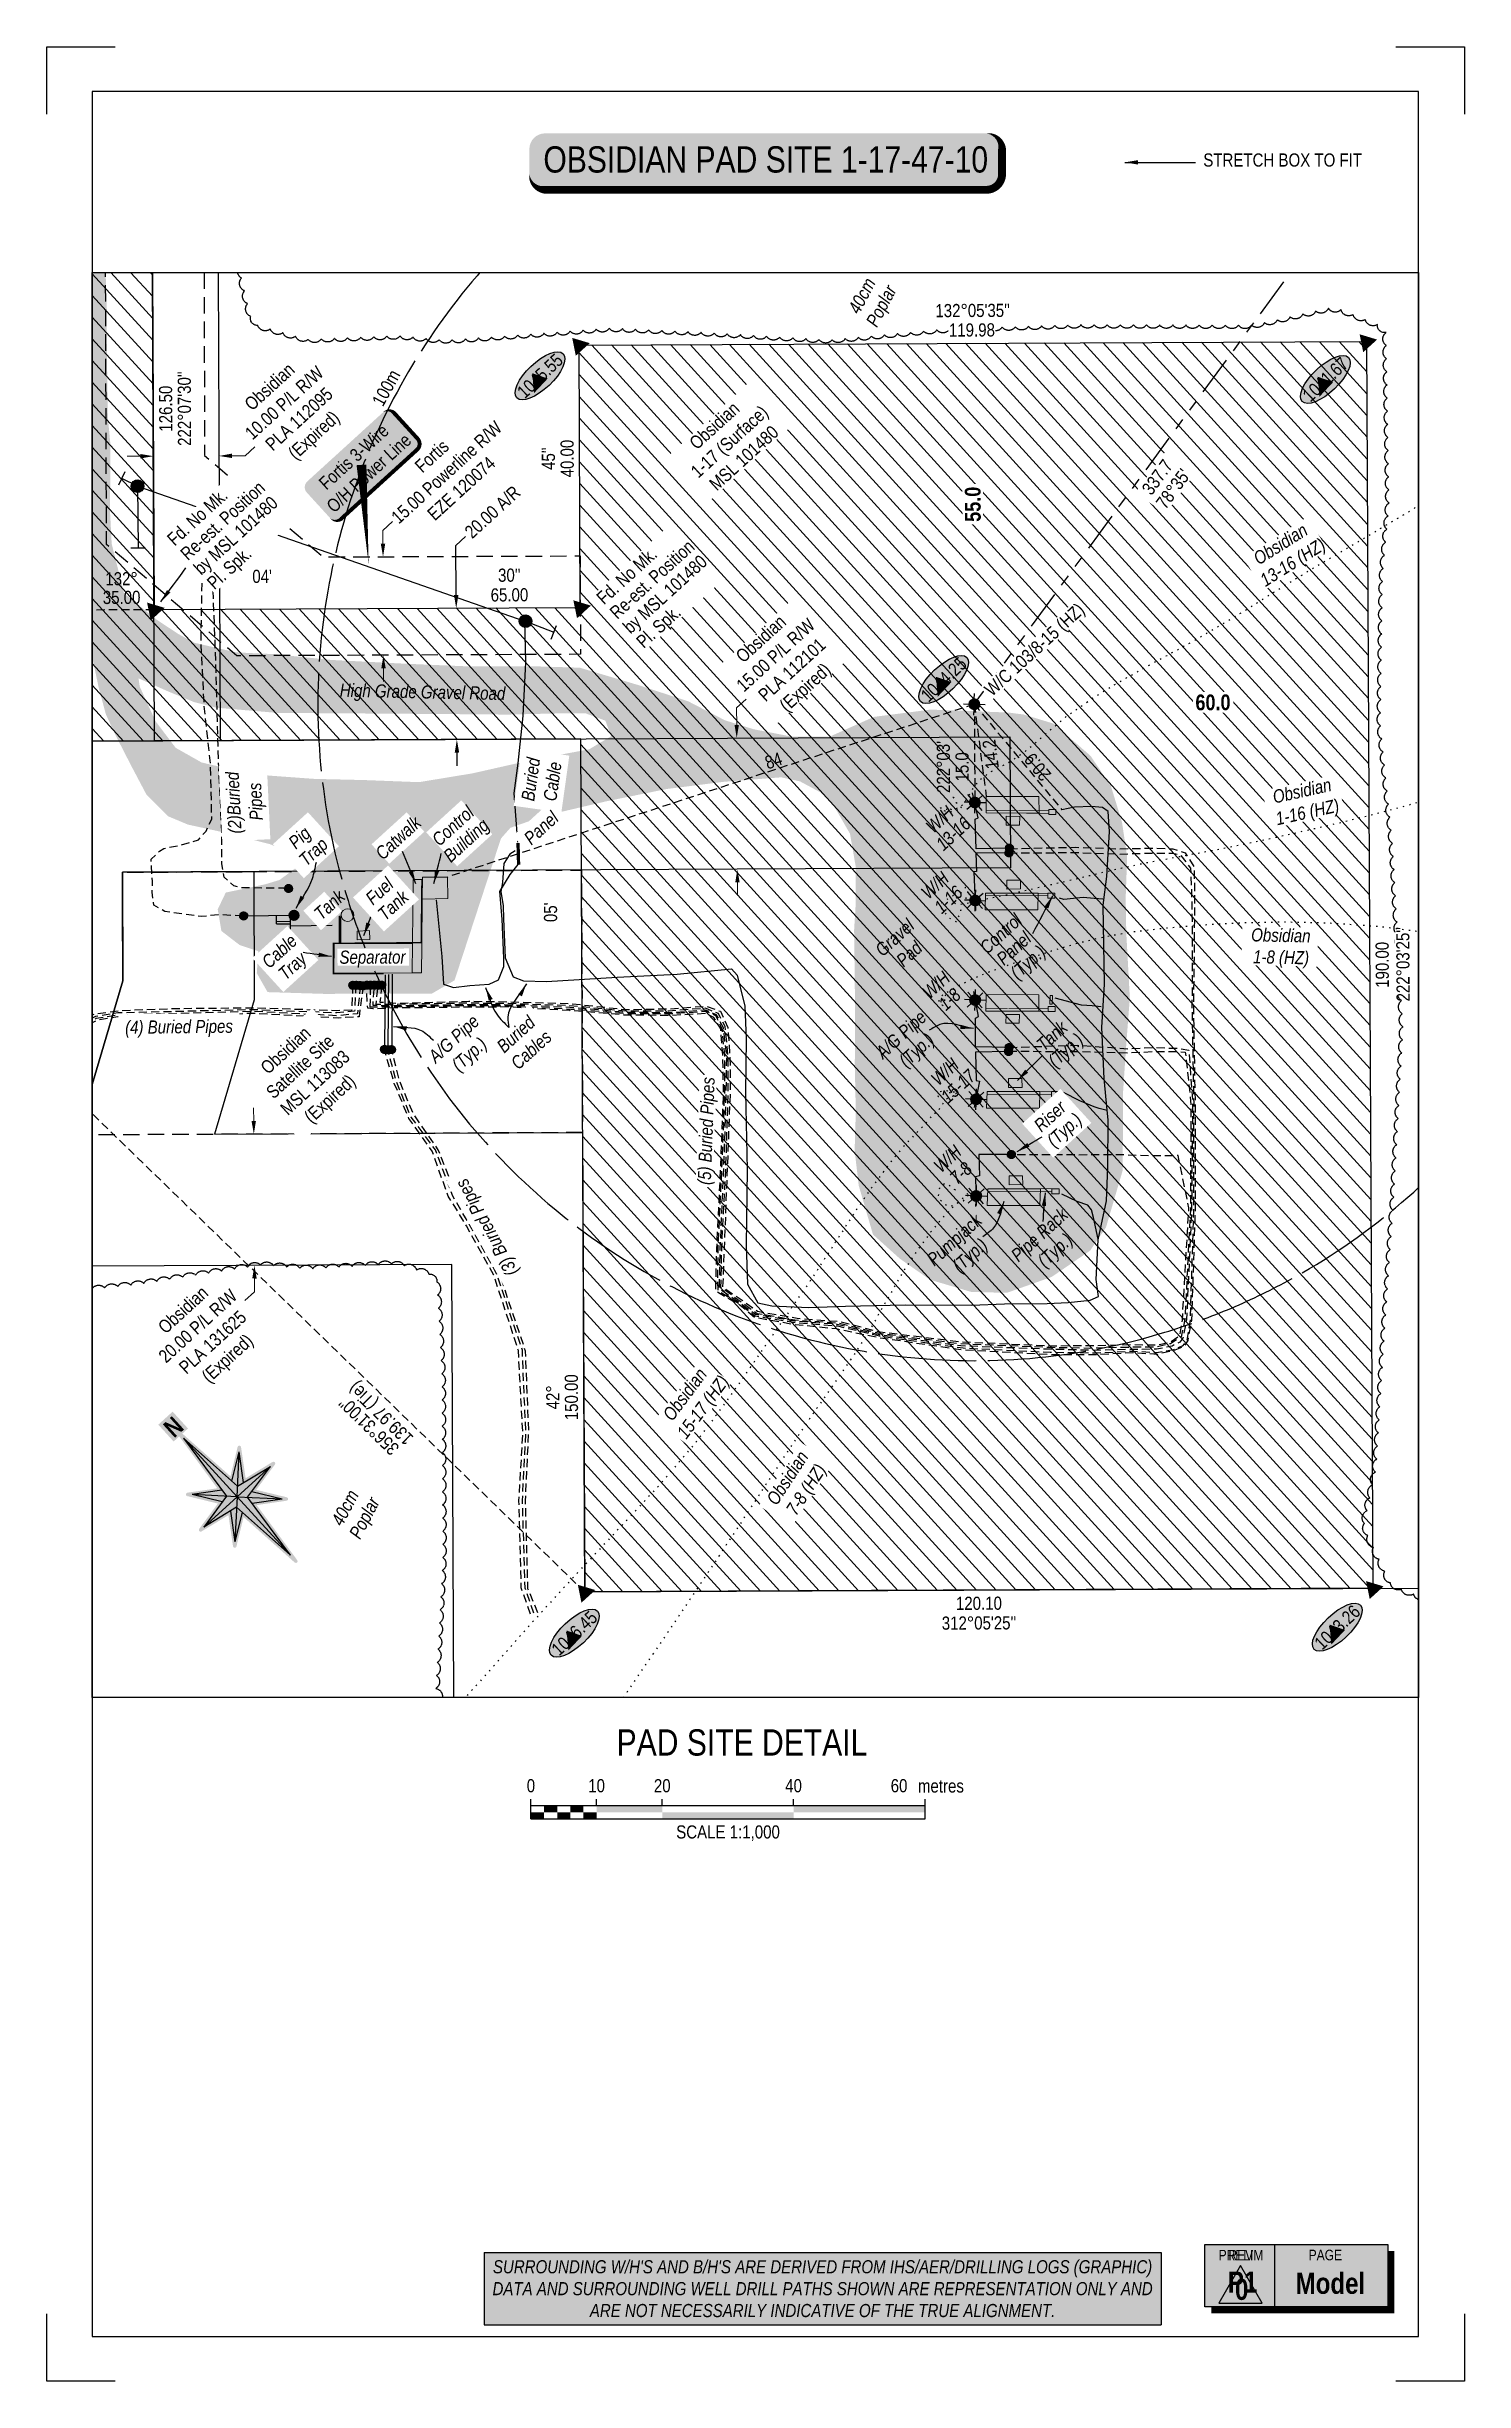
# Paper-space layout '3 of 6' of a CAD drawing. Extents: x -2321 to -1242, y 0 to 1778.
# The model-space entities are those that its viewports show. They can reach past a viewport. Long polylines and large blocks are cut down to what shows.
import ezdxf
from ezdxf.enums import TextEntityAlignment as Align

# ---------------------------------------------------------------- set-up
doc = ezdxf.new("R2010")
doc.units = 0
doc.header["$LTSCALE"] = 5
doc.header["$PDSIZE"] = 0.5
for name, pattern in [('0', [1, 1, 0]), ('foc-ACCESSROAD', [3.75, 2.5, -1.25]), ('foc-BUFFER', [16.75, 15, -1.75]), ('foc-DOT', [1, 0.2, -0.8]), ('foc-DRILLPATH', [14.75, 6, -1.75, 1.75, -1.75, 1.75, -1.75]), ('foc-FLOWLINE', [3.75, 2.5, -1.25]), ('foc-TIELINE', [1.875, 1.25, -0.625]), ('foc-TRAV', [1.875, 1.25, -0.625]), ('UG_PIPE', [1.875, 1.25, -0.625])]:
    doc.linetypes.add(name, pattern=pattern)
doc.layers.get('Defpoints').update_dxf_attribs({"color": 9})
for name, color, linetype in [('ABADATA-DRILL', 8, 'foc-DOT'), ('ABADATA-DRILL-T', 8, 'Continuous'), ('AS-CABLE', 224, 'foc-CABLE'), ('AS-PIPE-AG', 44, 'Continuous'), ('AS-PIPE-UG', 44, 'UG_PIPE'), ('AS-PIPE-UG-T', 44, 'Continuous'), ('AS-POWER', 104, 'foc-POWER'), ('AS-POWER-EXISTING-PP', 72, 'Continuous'), ('AS-POWER-T', 104, 'Continuous'), ('AS-ROADS', 254, 'Continuous'), ('AS-SYMBOL', 7, 'Continuous'), ('AS-UNDERLAY-H', 141, 'Continuous'), ('AUX-BUFFER', 7, 'foc-BUFFER'), ('C-RW', 13, 'Continuous'), ('C-WS', 13, 'foc-ACCESSROAD'), ('C-WS-S', 13, 'Continuous'), ('CG-BORDER', 2, 'Continuous'), ('CG-NORTH', 7, 'Continuous'), ('CG-NOTES', 7, 'Continuous'), ('CG-PRELIM', 7, 'Continuous'), ('CG-REVISION', 7, 'Continuous'), ('DETAIL-T', 7, 'Continuous'), ('F-EZE', 190, 'foc-FLOWLINE'), ('L-2', 7, 'Continuous'), ('L-BD', 7, 'Continuous'), ('L-BD1', 253, 'Continuous'), ('L-MON', 1, 'Continuous'), ('L-TIE', 7, 'foc-TIELINE'), ('L-TIE-T', 7, 'Continuous'), ('P-ELEVATION', 7, 'Continuous'), ('P-PDRILLPATH', 12, 'foc-DRILLPATH'), ('P-PROPOSED', 10, 'Continuous'), ('P-PROPOSED-EXISTING-H', 59, 'Continuous'), ('P-TRAV', 4, 'foc-TRAV'), ('P-TXT', 4, 'Continuous'), ('S-1', 1, 'Continuous'), ('S-2', 2, 'Continuous'), ('T-BUSH', 110, '0'), ('T-BUSH-T', 110, 'Continuous'), ('T-TIE', 201, 'foc-TIELINE')]:
    doc.layers.add(name, color=color, linetype=linetype)
for name, color, linetype, lineweight in [('AS-GENERAL', 48, 'Continuous', 18), ('C-RW-T', 13, 'Continuous', 9), ('C-WS-T', 13, 'Continuous', 9), ('F-EZE-T', 190, 'Continuous', 9), ('T-TEXT', 48, 'Continuous', 18), ('T-TIE-T', 201, 'Continuous', 18)]:
    doc.layers.add(name, color=color, linetype=linetype, lineweight=lineweight)
doc.styles.add('0', font='ARIALN.TTF')
doc.styles.add('80', font='ARIALN.TTF', dxfattribs={"height": 10})
doc.styles.add('80CG', font='ARIALN.TTF', dxfattribs={"height": 10})
doc.styles.add('80L', font='ARIALN.TTF', dxfattribs={"height": 10})
doc.styles.add('80LS', font='ARIALNI.TTF', dxfattribs={"height": 10})
doc.styles.add('BOLD', font='ARIALNB.TTF')
doc.styles.add('foc-LtypeFont', font='ARIALN.TTF', dxfattribs={"height": 7.35})
doc.linetypes.add('foc-CABLE', pattern='A,2,-1,["C",foc-LtypeFont,S=0.2,R=0,X=-0.625,Y=-0.75],-1.24,8', length=12.24)
doc.linetypes.add('foc-POWER', pattern='A,6,-1,["P",foc-LtypeFont,S=0.2,R=0,X=-0.625,Y=-0.75],-1.24,4', length=12.24)
doc.dimstyles.new('Compass 5 000', dxfattribs={"dimscale": 5, "dimtxt": 9, "dimasz": 2, "dimexe": 0.2, "dimexo": 0.0625, "dimgap": 0.5, "dimtad": 0, "dimtih": 1, "dimtoh": 1, "dimzin": 0, "dimdsep": 46, "dimtxsty": '80CG', "dimcen": 0.1, "dimse1": 1, "dimse2": 1, "dimclrd": 256, "dimclrt": 256, "dimaunit": 1, "dimadec": 4, "dimazin": 0, "dimtfac": 0.06, "dimtofl": 0, "dimtmove": 0, "dimatfit": 1, "dimfxl": 0.2, "dimtolj": 1, "dimtzin": 0, "dimlwd": -1, "dimarcsym": 0})

psp = doc.layouts.new('3 of 6')

# ---------------------------------------------------------------- texts
at = {"layer": 'Defpoints', "color": 2, "insert": (-1440.5, 1696.7), "char_height": 10, "attachment_point": 1, "style": '80L'}
psp.add_mtext_dynamic_manual_height_columns('STRETCH BOX TO FIT', width=120.816, gutter_width=50, heights=[0], dxfattribs=at)
at = {"layer": 'DETAIL-T', "color": 3, "insert": (-1791.8, 486.4), "char_height": 20, "width": 217.108, "attachment_point": 5, "style": '80CG'}
psp.add_mtext('PAD SITE DETAIL', dxfattribs=at)

msp = doc.modelspace()

# ---------------------------------------------------------------- texts
at = {"layer": 'AS-GENERAL', "insert": (601847.225, 5879688.423), "char_height": 9.9958, "attachment_point": 1, "rotation": 316.450534, "style": '80L'}
msp.add_mtext_dynamic_manual_height_columns('\\pi0.28862;{\\fArial Narrow|b0|i1|c0|p34;High Grade Gravel Road}', width=126.68392, gutter_width=49.958, heights=[0], dxfattribs=at)
at = {"layer": 'AS-GENERAL', "insert": (602011.799, 5879265.708), "char_height": 9.9958, "attachment_point": 1, "style": '80L'}
msp.add_mtext_dynamic_manual_height_columns('\\pi0.59842;{\\fArial Narrow|b0|i1|c0|p34;Gravel\\P\\pi6.96001;Pad}', width=34.30027, gutter_width=49.958, heights=[0], dxfattribs=at)
at = {"layer": 'AS-GENERAL', "char_height": 9.99157, "attachment_point": 1, "line_spacing_factor": 0.900378, "style": '80L', "bg_fill": 1, "box_fill_scale": 1.1, "bg_fill_color": 254, "bg_fill_transparency": 0}
for s, width, insert in [('\\pi0.56794;{\\fArial Narrow|b0|i1|c0|p34;Control \\P\\pi4.13587;Panel\\P\\pi4.60955;(Typ.)}', 37.47631, (602071.931, 5879213.478)), ('\\pi2.34679;{\\fArial Narrow|b0|i1|c0|p34;Tank\\P\\pi0.53386;(Typ.)}', 29.32493, (602052.161, 5879129.691))]:
    msp.add_mtext_dynamic_manual_height_columns(s, width=width, gutter_width=49.958, heights=[0], dxfattribs=dict(at, insert=insert))
at = {"layer": 'AS-PIPE-AG', "char_height": 9.99157, "attachment_point": 1, "style": '80L'}
for s, width, insert in [('\\pi0.04996;{\\fArial Narrow|b0|i1|c0|p34;A/G Pipe\\P\\pi8.68524;(Typ.)}', 45.62769, (601706.265, 5879435.005)), ('\\pi0.04996;{\\fArial Narrow|b0|i1|c0|p34;A/G Pipe\\P\\pi8.68524;(Typ.)}', 45.62769, (601960.084, 5879207.873)), ('\\pi0.32599;{\\fArial Narrow|b0|i1|c0|p34;Pipe Rack\\P\\pi12.3077;(Typ.)}', 52.8726, (601931.767, 5879024.182))]:
    msp.add_mtext_dynamic_manual_height_columns(s, width=width, gutter_width=49.958, heights=[0], dxfattribs=dict(at, insert=insert))
at = {"layer": 'AUX-BUFFER', "style": '80CG'}
msp.add_text('100m', height=9.9958, rotation=18.803267, dxfattribs=at).set_placement((602025.154, 5879830.967), align=Align.MIDDLE_CENTER)
at = {"layer": 'C-WS-T', "char_height": 9.99577, "attachment_point": 1, "line_spacing_factor": 0.9, "style": '80L', "bg_fill": 1, "box_fill_scale": 1.1, "bg_fill_color": 254, "bg_fill_transparency": 0}
for s, width, insert in [('\\pi0.76591;{\\fArial Narrow|b0|i1|c0|p34;W/H\\P\\pi-2.50351;13-16}', 22.7234, (602103.327, 5879309.072)), ('\\pi0.76591;{\\fArial Narrow|b0|i1|c0|p34;W/H\\P\\pi0.68068;1-16}', 22.7234, (602066.805, 5879274.504)), ('\\pi0.76591;{\\fArial Narrow|b0|i1|c0|p34;W/H\\P\\pi3.89214;1-8}', 22.7234, (602016.26, 5879217.78)), ('\\pi4.32511;{\\fArial Narrow|b0|i1|c0|p34;W/H\\P\\pi0.89887;15-17}', 29.8418, (601973.145, 5879164.472)), ('\\pi0.76591;{\\fArial Narrow|b0|i1|c0|p34;W/H\\P\\pi3.73873;7-8}', 22.7234, (601933.569, 5879114.133))]:
    msp.add_mtext_dynamic_manual_height_columns(s, width=width, gutter_width=49.979, heights=[0], dxfattribs=dict(at, insert=insert))
at = {"layer": 'L-BD', "color": 3, "style": '80L'}
for s, height, rotation, p in [('126.50', 9.9958, 47.8826, (601890.342, 5879932.356)), ("222°07'30''", 9.99577, 47.8826, (601900.908, 5879922.803)), ('35.00', 9.9958, 317.8807, (601768.754, 5879848.75)), ('132°', 9.9958, 317.8807, (601778.307, 5879859.316)), ("04'", 9.9958, 317.9492, (601858.622, 5879788.521)), ('65.00', 9.9958, 317.9492, (601988.289, 5879651.228)), ("30''", 9.9958, 317.9492, (601998.332, 5879662.362))]:
    msp.add_text(s, height=height, rotation=rotation, dxfattribs=at).set_placement(p, align=Align.MIDDLE)
at = {"layer": 'L-BD', "color": 6, "style": '80L'}
for s, height, rotation, p in [("45''", 9.9958, 47.9047, (602080.114, 5879707.86)), ('40.00', 9.9958, 47.9047, (602090.683, 5879698.311)), ("132°05'35''", 9.99577, 317.9063, (602394.875, 5879573.621)), ("05'", 9.9958, 47.9047, (601848.511, 5879451.497)), ('42°', 9.9958, 47.9047, (601600.88, 5879177.393)), ('150.00', 9.9958, 47.9047, (601611.45, 5879167.845)), ('190.00', 9.9958, 47.9426, (602289.596, 5878995.217)), ('120.10', 9.9958, 317.9096, (601735.073, 5878842.813)), ("312°05'25''", 9.99577, 317.9096, (601725.023, 5878831.686))]:
    msp.add_text(s, height=height, rotation=rotation, dxfattribs=at).set_placement(p, align=Align.MIDDLE)
at = {"layer": 'L-BD', "style": '80L'}
msp.add_text("356°31'00''", height=9.99577, rotation=93.4839, dxfattribs=at).set_placement((601482.834, 5879255.656), align=Align.MIDDLE)
at = {"layer": 'L-TIE-T', "style": '80L'}
for s, height, rotation, p in [("222°03'", 9.9958, 47.9419, (602144.176, 5879331.731)), ('15.0', 9.9958, 47.9419, (602154.752, 5879322.189)), ('139.97 (Tie)', 9.99577, 93.4839, (601497.052, 5879256.521))]:
    msp.add_text(s, height=height, rotation=rotation, dxfattribs=at).set_placement(p, align=Align.MIDDLE)
at = {"layer": 'T-BUSH-T', "linetype": 'Continuous', "char_height": 9.9958, "width": 34.19194, "attachment_point": 2, "rotation": 20, "style": '80LS'}
for insert in [(602338.371, 5879643.499), (601425.632, 5879226.563)]:
    msp.add_mtext('40cm \\PPoplar', dxfattribs=dict(at, insert=insert))
at = {"layer": 'T-TEXT', "insert": (601882.262, 5879065.051), "char_height": 9.99157, "attachment_point": 1, "style": '80L'}
msp.add_mtext_dynamic_manual_height_columns('\\pi0.32599;{\\fArial Narrow|b0|i1|c0|p34;Pumpjack\\P\\pi11.35352;(Typ.)}', width=50.96425, gutter_width=49.958, heights=[0], dxfattribs=at)
at = {"layer": 'T-TIE-T', "style": '80L'}
for s, rotation, p in [('14.2', 54.985951, (602177.168, 5879314.655)), ('20.9', 87.334324, (602197.169, 5879283.343))]:
    msp.add_text(s, height=9.9958, rotation=rotation, dxfattribs=at).set_placement(p, align=Align.MIDDLE)

# ---------------------------------------------------------------- blocks, each defined once
blk = doc.blocks.new('*U55')
at = {"layer": 'Defpoints'}
for p, q in [((0, 1778), (52.2, 1778)), ((0, 1726.5), (0, 1778)), ((1027.2, 1778), (1079.5, 1778)), ((1079.5, 1778), (1079.5, 1726.5)), ((0, 0), (0, 51.5)), ((1079.5, 51.5), (1079.5, 0)), ((52.2, 0), (0, 0)), ((1079.5, 0), (1027.2, 0))]:
    blk.add_line(p, q, dxfattribs=at)
at = {"layer": 'S-1'}
for p, q in [((0, 1778), (0, 1778)), ((1079.5, 1778), (1079.5, 1778)), ((0, 0), (0, 0)), ((1079.5, 0), (1079.5, 0))]:
    blk.add_line(p, q, dxfattribs=at)
at = {"layer": 'S-2'}
blk.add_lwpolyline([(34.7, 34), (1044.7, 34), (1044.7, 1744), (34.7, 1744)], close=True, dxfattribs=at)
at = {"style": '80', "flags": 1}
blk.add_attdef('PAGENUMBER', (52.2, 51.5), '', height=10, rotation=90, dxfattribs=at)
blk = doc.blocks.new('rev')
at = {"layer": 'AS-UNDERLAY-H'}
h = blk.add_hatch(color=256, dxfattribs=at)
h.dxf.hatch_style = 1
h.paths.add_polyline_path([(-71.5, -23.2), (-71.5, 24.2), (67.8, 24.2), (67.8, -23.2)])
blk.add_line((-18.5, 24.2), (-18.5, -23.2))
at = {"color": 5, "flags": 128}
blk.add_lwpolyline([(-44.4, 8.2), (-60.9, -20.4), (-27.8, -20.4)], close=True, dxfattribs=at)
at = {"layer": 'CG-NOTES', "flags": 128}
blk.add_lwpolyline([(-71.5, -23.2), (-71.5, 24.2), (67.8, 24.2), (67.8, -23.2)], close=True, dxfattribs=at)
at = {"layer": 'CG-NOTES', "const_width": 5, "flags": 128}
blk.add_lwpolyline([(70.3, 19.2), (70.3, -25.7), (-66.5, -25.7)], dxfattribs=at)
at = {"attachment_point": 1}
for s, width, insert, char_height, style in [('\\pi4.196;REV.', 28.288, (-57.7, 20.1), 8, '80L'), ('\\pi3.52796;PAGE', 31.329, (4, 20.2), 8, '80L'), ('\\pi5.34615;{\\fArial Narrow|b1|i0|c0|p34;\\C14;0}', 19.216, (-53.9, -2), 16, '80')]:
    blk.add_mtext_dynamic_manual_height_columns(s, width=width, gutter_width=45, heights=[0], dxfattribs=dict(at, insert=insert, char_height=char_height, style=style))
at = {"layer": 'CG-NOTES', "linetype": 'Continuous', "insert": (24.1, -5.5), "char_height": 16, "attachment_point": 5, "style": '80CG'}
blk.add_mtext('{\\fArial Narrow|b1|i0|c0|p34;\\C14;Model}', dxfattribs=at)
blk = doc.blocks.new('*T171')
at = {"layer": 'CG-NOTES', "color": 0, "lineweight": -2, "transparency": 16777216}
for p, q in [((0, 0), (515.7, 0)), ((0, 0), (0, -55)), ((515.7, 0), (515.7, -55)), ((0, -55), (515.7, -55))]:
    blk.add_line(p, q, dxfattribs=at)
at = {"layer": 'CG-NOTES', "color": 254, "transparency": 16777216}
blk.add_solid([(0, 0), (0, -55), (515.7, 0), (515.7, -55)], dxfattribs=at)
at = {"layer": 'CG-NOTES', "transparency": 16777216, "insert": (257.8, -27.5), "char_height": 10, "width": 510.698, "attachment_point": 5, "style": '0'}
blk.add_mtext("{\\fArial Narrow|b0|i1|c0|p34;SURROUNDING W/H'S AND B/H'S ARE DERIVED FROM IHS/AER/DRILLING LOGS (GRAPHIC) DATA AND SURROUNDING WELL DRILL PATHS SHOWN ARE REPRESENTATION ONLY AND ARE NOT NECESSARILY INDICATIVE OF THE TRUE ALIGNMENT.}", dxfattribs=at)
blk = doc.blocks.new('Drill Disclaimer')
blk.add_blockref('*T171', (-221, 20.2))
blk = doc.blocks.new('*U413')
h = blk.add_hatch(color=255)
edge = h.paths.add_edge_path()
edge.add_line((-84, -11.5), (84, -11.5))
edge.add_arc((84, -5.5), 6, 270, 360)
edge.add_line((90, -5.5), (90, 4))
edge.add_arc((84, 4), 6, 0, 90)
edge.add_line((84, 10), (-84, 10))
edge.add_arc((-84, 4), 6, 90, 180)
edge.add_line((-90, 4), (-90, -5.5))
edge.add_arc((-84, -5.5), 6, 180, 270)
at = {"color": 14, "flags": 128}
blk.add_lwpolyline([(-84, -11.5, 3, 3, 0), (84, -11.5, 3, 3, 0.414214), (90, -5.5, 3, 3, 0), (90, 4, 3, 0, 0.414214), (84, 10, 0, 0, 0), (-84, 10, 0, 0, 0.414214), (-90, 4, 0, 0, 0), (-90, -5.5, 0, 3, 0.414214)], format="xyseb", close=True, dxfattribs=at)
at = {"insert": (0, 0), "char_height": 10, "attachment_point": 5, "style": '80'}
blk.add_mtext_dynamic_manual_height_columns('{\\C14;OBSIDIAN PAD SITE 1-17-47-10}', width=412.2262, gutter_width=45, heights=[0], dxfattribs=at)
blk = doc.blocks.new('blk_Prelim_page')
h = blk.add_hatch(color=141)
h.dxf.hatch_style = 1
h.paths.add_polyline_path([(-71.5, -23.2), (-71.5, 24.2), (67.8, 24.2), (67.8, -23.2)])
blk.add_line((-18.5, 24.2), (-18.5, -23.2))
at = {"layer": 'CG-NOTES', "flags": 128}
blk.add_lwpolyline([(-71.5, -23.2), (-71.5, 24.2), (67.8, 24.2), (67.8, -23.2)], close=True, dxfattribs=at)
at = {"layer": 'CG-NOTES', "const_width": 5, "flags": 128}
blk.add_lwpolyline([(70.3, 19.2), (70.3, -25.7), (-66.5, -25.7)], dxfattribs=at)
at = {"attachment_point": 1}
for s, width, insert, char_height, style in [('\\pi-2.21873;PRELIM', 28.288, (-58.8, 20.1), 8, '80L'), ('\\pi3.52796;PAGE', 31.329, (4, 20.2), 8, '80L'), ('\\pi11.72429;{\\fArial Narrow|b1|i0|c0|p34;\\C14;P1}', 41.555, (-65.7, 3.6), 16, '80')]:
    blk.add_mtext_dynamic_manual_height_columns(s, width=width, gutter_width=45, heights=[0], dxfattribs=dict(at, insert=insert, char_height=char_height, style=style))
at = {"layer": 'CG-NOTES', "linetype": 'Continuous', "insert": (24.1, -5.5), "char_height": 16, "attachment_point": 5, "style": '80CG'}
blk.add_mtext('{\\fArial Narrow|b1|i0|c0|p34;\\C14;Model}', dxfattribs=at)
blk = doc.blocks.new('NORTH')
h = blk.add_hatch(color=141)
h.dxf.hatch_style = 1
edge = h.paths.add_edge_path()
edge.add_line((-2.5, 97.8), (-11.3, 97.8))
edge.add_line((-11.3, 97.8), (-11.3, 124.5))
edge.add_line((-11.3, 124.5), (11.4, 124.5))
edge.add_line((11.4, 124.5), (11.4, 97.8))
edge.add_line((11.4, 97.8), (2.5, 97.8))
edge.add_line((2.5, 97.8), (10.4, 22.8))
edge.add_line((10.4, 22.8), (39.9, 42.7))
edge.add_arc((41, 41), 2, -34, 124, ccw=False)
edge.add_line((42.7, 39.9), (22, 9.2))
edge.add_line((22, 9.2), (58.3, 2))
edge.add_arc((57.9, 0), 2, -78.6499, 78.6499, ccw=False)
edge.add_line((58.3, -2), (22, -9.2))
edge.add_line((22, -9.2), (42.7, -39.9))
edge.add_arc((41, -41), 2, -124, 34, ccw=False)
edge.add_line((39.9, -42.7), (10.4, -22.8))
edge.add_line((10.4, -22.8), (2, -102.6))
edge.add_arc((0, -102.4), 2, 186, 354, ccw=False)
edge.add_line((-2, -102.6), (-10.4, -22.8))
edge.add_line((-10.4, -22.8), (-39.9, -42.7))
edge.add_arc((-41, -41), 2, 146, 304, ccw=False)
edge.add_line((-42.7, -39.9), (-22, -9.2))
edge.add_line((-22, -9.2), (-58.3, -2))
edge.add_arc((-57.9, 0), 2, 101.3501, 258.6499, ccw=False)
edge.add_line((-58.3, 2), (-22, 9.2))
edge.add_line((-22, 9.2), (-42.7, 39.9))
edge.add_arc((-41, 41), 2, 56, 214, ccw=False)
edge.add_line((-39.9, 42.7), (-10.4, 22.8))
edge.add_line((-10.4, 22.8), (-2.5, 97.8))
at = {"linetype": 'Continuous'}
for points in [[(0, 92.8), (-8.8, 8.8), (0, 0)], [(-37.3, 37.3), (-17, 7.2), (-8.8, 8.8)], [(37.3, 37.3), (7.9, 17.5), (8.8, 8.8)], [(0, 0), (-52.8, 0), (-8.8, -8.8)], [(8.8, 8.8), (0, 0), (52.8, 0)], [(8.8, -8.8), (0, 0), (0, -92.8)], [(-7.9, -17.5), (-8.8, -8.8), (-37.3, -37.3)], [(17, -7.2), (8.8, -8.8), (37.3, -37.3)]]:
    blk.add_hatch(color=14, dxfattribs=at).paths.add_polyline_path(points)
at = {"color": 14, "linetype": 'Continuous'}
for p, q in [((0, 92.8), (-8.8, 8.8)), ((0, 92.8), (0, 0)), ((0, 92.8), (8.8, 8.8)), ((0, 0), (-37.3, 37.3)), ((-17, 7.2), (-37.3, 37.3)), ((-7.9, 17.5), (-37.3, 37.3)), ((0, 0), (37.3, 37.3)), ((7.9, 17.5), (37.3, 37.3)), ((17, 7.2), (37.3, 37.3)), ((-8.8, 8.8), (-52.8, 0)), ((0, 0), (-52.8, 0)), ((0, 0), (-37.3, -37.3)), ((0, 0), (37.3, -37.3)), ((0, -92.8), (0, 0)), ((0, 0), (52.8, 0)), ((8.8, 8.8), (52.8, 0)), ((-8.8, -8.8), (-52.8, 0)), ((-17, -7.2), (-37.3, -37.3)), ((-7.9, -17.5), (-37.3, -37.3)), ((0, -92.8), (-8.8, -8.8)), ((0, -92.8), (8.8, -8.8)), ((7.9, -17.5), (37.3, -37.3)), ((8.8, -8.8), (52.8, 0)), ((16.9, -7), (17, -7.2)), ((17, -7.2), (37.3, -37.3))]:
    blk.add_line(p, q, dxfattribs=at)
at = {"color": 14, "style": 'BOLD'}
blk.add_text('N', height=21.1, dxfattribs=at).set_placement((0, 110.6), align=Align.MIDDLE_CENTER)
blk = doc.blocks.new('*U278')
at = {"color": 0}
for p, q in [((-150, 0), (-150, 15)), ((-150, 10), (150.2, 10)), ((-150, 0), (150.2, 0)), ((-100, 10), (-100, 15)), ((-50, 10), (-50, 15)), ((50, 10), (50, 15)), ((150.2, 0), (150.2, 15))]:
    blk.add_line(p, q, dxfattribs=at)
for points in [[(-150, 5), (-140, 5), (-150, 0), (-140, 0)], [(-140, 10), (-130, 10), (-140, 5), (-130, 5)], [(-130, 5), (-120, 5), (-130, 0), (-120, 0)], [(-120, 10), (-110, 10), (-120, 5), (-110, 5)], [(-110, 5), (-100, 5), (-110, 0), (-100, 0)], [(-100, 10), (-50, 10), (-100, 5), (-50, 5)], [(-50, 5), (50, 5), (-50, 0), (50, 0)], [(50, 10), (150.2, 10), (50, 5), (150.2, 5)]]:
    blk.add_solid(points, dxfattribs=at)
at = {"color": 0, "style": '80'}
blk.add_text('metres', height=10, dxfattribs=at).set_placement((162.2, 20), align=Align.CENTER)
at = {"color": 0, "char_height": 10, "style": '80'}
for s, insert, attachment_point in [('0', (-150, 30.2), 2), ('10', (-100, 30.2), 2), ('20', (-50, 30.2), 2), ('40', (50, 30.2), 2), ('60', (136.7, 30.2), 3), ('SCALE 1:1,000', (0.1, -5), 2)]:
    blk.add_mtext(s, dxfattribs=dict(at, insert=insert, attachment_point=attachment_point))
blk = doc.blocks.new('*U400')
h = blk.add_hatch(color=254)
edge = h.paths.add_edge_path()
edge.add_line((-36.5, -28.5), (36.5, -28.5))
edge.add_arc((36.5, -22.5), 6, 270, 360)
edge.add_line((42.5, -22.5), (42.5, 21))
edge.add_arc((36.5, 21), 6, 0, 90)
edge.add_line((36.5, 27), (-36.5, 27))
edge.add_arc((-36.5, 21), 6, 90, 180)
edge.add_line((-42.5, 21), (-42.5, -22.5))
edge.add_arc((-36.5, -22.5), 6, 180, 270)
at = {"color": 1, "flags": 128}
blk.add_lwpolyline([(-36.5, -28.5, 3, 3, 0), (36.5, -28.5, 3, 3, 0.414214), (42.5, -22.5, 3, 3, 0), (42.5, 21, 3, 0, 0.414214), (36.5, 27, 0, 0, 0), (-36.5, 27, 0, 0, 0.414214), (-42.5, 21, 0, 0, 0), (-42.5, -22.5, 0, 3, 0.414214)], format="xyseb", close=True, dxfattribs=at)
blk.add_lwpolyline([(-30.6, -6.3, 0, 10, 0), (0, 0, 5, 5, 0)], format="xyseb", dxfattribs=at)
at = {"color": 1, "style": '80'}
blk.add_attdef('ENTER_TEXT_001', (-36, -5), '', height=10, dxfattribs=at)
blk = doc.blocks.new('POWERPOLE')
h = blk.add_hatch(color=255)
edge = h.paths.add_edge_path()
edge.add_arc((0, 0), 0.96, 0, 360)
at = {"linetype": 'Continuous'}
for p, q in [((0.68, -0.68), (-0.68, 0.68)), ((-0.68, -0.68), (0.68, 0.68))]:
    blk.add_line(p, q, dxfattribs=at)
blk.add_circle((0, 0), 0.96, dxfattribs=at)
blk = doc.blocks.new('*U418')
at = {"color": 72}
blk.add_line((-0.99, -0.49), (0.99, 0.49), dxfattribs=at)
at = {"layer": 'AS-SYMBOL', "color": 72, "flags": 128}
blk.add_lwpolyline([(-2.05, 4.17), (0, 0)], dxfattribs=at)
blk = doc.blocks.new('*U420')
at = {"color": 72}
blk.add_line((-0.82, 0.73), (0.82, -0.73), dxfattribs=at)
at = {"layer": 'AS-SYMBOL', "color": 72, "flags": 128}
blk.add_lwpolyline([(6.27, 7.01), (0, 0)], dxfattribs=at)
blk = doc.blocks.new('*U419')
at = {"color": 72}
blk.add_line((1.02, 0.41), (-1.02, -0.41), dxfattribs=at)
at = {"layer": 'AS-SYMBOL', "color": 72, "flags": 128}
blk.add_lwpolyline([(1, -2.47), (0, 0)], dxfattribs=at)
blk = doc.blocks.new('RISER')
h = blk.add_hatch(color=255)
h.dxf.hatch_style = 1
edge = h.paths.add_edge_path()
edge.add_arc((0, 0), 0.7, 0, 360)
blk.add_hatch(color=48).paths.add_polyline_path([(0.58, -0.15), (-0.58, -0.15, 0.774597)])
at = {"color": 48}
blk.add_line((-0.58, -0.15), (0.58, -0.15), dxfattribs=at)
blk.add_circle((0, 0), 0.6, dxfattribs=at)
blk = doc.blocks.new('PIG')
h = blk.add_hatch(color=255)
h.dxf.hatch_style = 1
edge = h.paths.add_edge_path()
edge.add_arc((0, 0), 0.85, 0, 360)
at = {"layer": 'AS-SYMBOL'}
h = blk.add_hatch(color=48, dxfattribs=at)
h.dxf.hatch_style = 1
h.paths.add_polyline_path([(-0.1, 0, 1), (-0.55, 0, 1)])
h = blk.add_hatch(color=48, dxfattribs=at)
h.dxf.hatch_style = 1
h.paths.add_polyline_path([(0.1, 0, 1), (0.55, 0, 1)])
at = {"layer": 'AS-SYMBOL', "color": 48}
for centre, radius in [((0, 0), 0.75), ((-0.33, 0), 0.225), ((0.33, 0), 0.225)]:
    blk.add_circle(centre, radius, dxfattribs=at)
blk = doc.blocks.new('GAS')
h = blk.add_hatch(color=255)
h.dxf.hatch_style = 1
edge = h.paths.add_edge_path()
edge.add_arc((0, 0), 0.9, 0, 360)
for p, q in [((-0.81, 0), (-1.62, 0)), ((-0.57, 0.57), (-1.14, 1.14)), ((0, 0.81), (0, 1.62)), ((0.57, 0.57), (1.14, 1.14)), ((1.62, 0), (0.81, 0)), ((-0.57, -0.57), (-1.14, -1.14)), ((0, -0.81), (0, -1.62)), ((1.14, -1.14), (0.57, -0.57))]:
    blk.add_line(p, q)
blk.add_circle((0, 0), 0.8)
blk = doc.blocks.new('fdia')
at = {"color": 255, "const_width": 1}
blk.add_lwpolyline([(-0.5, 0, 1), (0.5, 0, 1)], format="xyb", close=True, dxfattribs=at)
blk = doc.blocks.new('Fdiaa')
blk.add_blockref('fdia', (0, 0))
blk = doc.blocks.new('fdib')
at = {"color": 1, "const_width": 1.6}
blk.add_lwpolyline([(-0.4, 0, 1), (0.4, 0, 1)], format="xyb", close=True, dxfattribs=at)
at = {"color": 1}
blk.add_circle((0, 0), 0.8, dxfattribs=at)
blk = doc.blocks.new('Fdibb')
blk.add_blockref('fdib', (0, 0))
blk = doc.blocks.new('fdicc')
for name in ['Fdibb', 'Fdiaa']:
    blk.add_blockref(name, (0, 0))
blk = doc.blocks.new('FDI')
blk.add_blockref('fdicc', (0, 0))
blk = doc.blocks.new('STRIA')
blk.add_hatch(color=255).paths.add_polyline_path([(-0.04, 1.52), (-1.47, -0.87), (1.39, -0.87)])
blk = doc.blocks.new('STRIAA')
blk.add_blockref('STRIA', (0, 0))
blk = doc.blocks.new('STRIB')
at = {"color": 1}
blk.add_solid([(-1.12, -0.67), (-0.04, 1.13), (1.04, -0.67)], dxfattribs=at)
blk = doc.blocks.new('STRIBB')
blk.add_blockref('STRIB', (0, 0))
blk = doc.blocks.new('STRICC')
for name in ['STRIAA', 'STRIBB']:
    blk.add_blockref(name, (0, 0))
blk = doc.blocks.new('fdspike')
blk.add_blockref('STRICC', (0, 0))
blk = doc.blocks.new('TRIA')
blk.add_hatch(color=255).paths.add_polyline_path([(-0.04, 1.52), (-1.47, -0.87), (1.39, -0.87)])
blk = doc.blocks.new('TRIAA')
blk.add_blockref('TRIA', (0, 0))
blk = doc.blocks.new('TRIB')
at = {"color": 1}
blk.add_lwpolyline([(-1.12, -0.67), (-0.04, 1.13), (1.04, -0.67)], close=True, dxfattribs=at)
blk = doc.blocks.new('TRIBB')
blk.add_blockref('TRIB', (0, 0))
blk = doc.blocks.new('TRICC')
for name in ['TRIAA', 'TRIBB']:
    blk.add_blockref(name, (0, 0))
blk = doc.blocks.new('plspike')
blk.add_blockref('TRICC', (0, 0))
blk = doc.blocks.new('WC')
at = {"layer": 'L-MON'}
h = blk.add_hatch(color=255, dxfattribs=at)
h.dxf.hatch_style = 1
edge = h.paths.add_edge_path()
edge.add_arc((0, 0), 0.9, 0, 360)
at = {"layer": 'L-MON', "color": 240, "flags": 128}
for points in [[(-0.62, 0.5), (-1.23, 1.12)], [(0.52, 0.61), (1.13, 1.21)], [(-1.18, -1.18), (-0.56, -0.57)], [(1.16, -1.18), (0.56, -0.57)]]:
    blk.add_lwpolyline(points, dxfattribs=at)
at = {"layer": 'L-MON', "color": 240}
for radius in [0.8, 0.373]:
    blk.add_circle((0, 0), radius, dxfattribs=at)
blk = doc.blocks.new('*D402')
at = {"layer": 'Defpoints', "color": 0, "transparency": 16777216}
for p in [(601893.4, 5879723.5), (601826.4, 5879649.3), (601884.5, 5879596.8)]:
    blk.add_point(p, dxfattribs=at)
at = {"layer": 'P-TXT', "transparency": 16777216}
for p, q in [((601958.2, 5879678.4), (601983.5, 5879706.5)), ((601983.5, 5879706.5), (601993.5, 5879706.5)), ((601877.8, 5879589.4), (601871.1, 5879582))]:
    blk.add_line(p, q, dxfattribs=at)
for points in [[(601957, 5879679.6), (601959.5, 5879677.3), (601951.5, 5879671)], [(601876.6, 5879590.5), (601879.1, 5879588.3), (601884.5, 5879596.8)]]:
    blk.add_solid(points, dxfattribs=at)
at = {"layer": 'P-TXT', "transparency": 16777216, "insert": (602021.3, 5879706.5), "char_height": 10, "attachment_point": 5, "style": '80CG'}
blk.add_mtext('\\A1;20.00 A/R', dxfattribs=at)
blk = doc.blocks.new('*D403')
at = {"layer": 'C-RW-T', "transparency": 16777216}
for p, q in [((602049.4, 5879461.4), (602058.1, 5879471)), ((602058.1, 5879471), (602068.1, 5879471)), ((601969, 5879372.4), (601962.3, 5879365))]:
    blk.add_line(p, q, dxfattribs=at)
for points in [[(602048.2, 5879462.5), (602050.7, 5879460.3), (602042.7, 5879454)], [(601967.8, 5879373.5), (601970.3, 5879371.3), (601975.7, 5879379.8)]]:
    blk.add_solid(points, dxfattribs=at)
at = {"layer": 'Defpoints', "color": 0, "transparency": 16777216}
for p in [(601725.2, 5879740.7), (601658.2, 5879666.5), (601975.7, 5879379.8)]:
    blk.add_point(p, dxfattribs=at)
at = {"layer": 'C-RW-T', "transparency": 16777216, "insert": (602107.2, 5879471), "char_height": 10, "attachment_point": 5, "style": '80CG', "bg_fill": 3, "box_fill_scale": 1.1, "bg_fill_color": 256, "bg_fill_true_color": 13158600, "bg_fill_transparency": 0}
blk.add_mtext('\\A1;Obsidian\\P15.00 P/L R/W\\P PLA 112101\\P{\\A0;(Expired)}', dxfattribs=at)
blk = doc.blocks.new('*D404')
at = {"layer": 'C-RW-T', "transparency": 16777216}
for p, q in [((601851.6, 5879918.6), (601844.2, 5879925.4)), ((601903.6, 5879871.7), (601911, 5879865)), ((601911, 5879865), (601921, 5879865))]:
    blk.add_line(p, q, dxfattribs=at)
for points in [[(601852.8, 5879919.9), (601850.5, 5879917.4), (601859.1, 5879911.9)], [(601904.7, 5879873), (601902.4, 5879870.5), (601896.1, 5879878.4)]]:
    blk.add_solid(points, dxfattribs=at)
at = {"layer": 'Defpoints', "color": 0, "transparency": 16777216}
for p in [(601857.4, 5879910.1), (601894.4, 5879876.6), (601896.1, 5879878.4)]:
    blk.add_point(p, dxfattribs=at)
at = {"layer": 'C-RW-T', "transparency": 16777216, "insert": (601960.1, 5879865), "char_height": 10, "attachment_point": 5, "style": '80CG'}
blk.add_mtext('\\A1;Obsidian\\P10.00 P/L R/W\\PPLA 112095\\P(Expired)', dxfattribs=at)
blk = doc.blocks.new('*D405')
at = {"layer": 'Defpoints', "color": 0, "transparency": 16777216}
for p in [(601936.7, 5879737.5), (601951, 5879724.6), (601900.8, 5879669)]:
    blk.add_point(p, dxfattribs=at)
at = {"layer": 'F-EZE-T', "transparency": 16777216}
for p, q in [((601943.4, 5879744.9), (601950.1, 5879752.4)), ((601950.1, 5879752.4), (601960.1, 5879752.4)), ((601879.7, 5879674.5), (601873, 5879667.1))]:
    blk.add_line(p, q, dxfattribs=at)
for points in [[(601942.2, 5879746.1), (601944.7, 5879743.8), (601936.7, 5879737.5)], [(601878.5, 5879675.6), (601881, 5879673.4), (601886.4, 5879681.9)]]:
    blk.add_solid(points, dxfattribs=at)
at = {"layer": 'F-EZE-T', "transparency": 16777216, "insert": (602015.8, 5879752.4), "char_height": 10, "attachment_point": 5, "style": '80CG'}
blk.add_mtext('\\A1;Fortis\\P15.00 Powerline R/W\\PEZE 120074', dxfattribs=at)
blk = doc.blocks.new('*D406')
at = {"layer": 'C-RW-T', "transparency": 16777216}
for p, q in [((601574.4, 5879486.3), (601581.1, 5879493.7)), ((601487.3, 5879389.8), (601477.3, 5879389.8)), ((601494, 5879397.2), (601487.3, 5879389.8))]:
    blk.add_line(p, q, dxfattribs=at)
for points in [[(601573.2, 5879487.4), (601575.7, 5879485.2), (601567.7, 5879478.8)], [(601492.8, 5879398.4), (601495.3, 5879396.1), (601500.7, 5879404.7)]]:
    blk.add_solid(points, dxfattribs=at)
at = {"layer": 'Defpoints', "color": 0, "transparency": 16777216}
for p in [(601619, 5879432.6), (601500.7, 5879404.7), (601552, 5879358.4)]:
    blk.add_point(p, dxfattribs=at)
at = {"layer": 'C-RW-T', "transparency": 16777216, "insert": (601437.8, 5879389.8), "char_height": 10, "attachment_point": 5, "style": '80CG'}
blk.add_mtext('\\A1;Obsidian\\P20.00 P/L R/W\\PPLA 131625\\P(Expired)', dxfattribs=at)
blk = doc.blocks.new('we')
at = {"layer": 'P-ELEVATION'}
h = blk.add_hatch(color=111, dxfattribs=at)
h.dxf.hatch_style = 1
edge = h.paths.add_edge_path()
edge.add_ellipse((0, 0), major_axis=(-24.4, 0), ratio=0.410256, start_angle=0, end_angle=360)
at = {"layer": 'P-ELEVATION', "color": 7, "flags": 128}
blk.add_lwpolyline([(0, 0, 12.5, 0, 0), (-12.4, -6.4, 0, 0, 0)], format="xyseb", dxfattribs=at)
at = {"layer": 'P-ELEVATION', "color": 7}
blk.add_ellipse((0, 0), major_axis=(-24.4, 0), ratio=0.410256, dxfattribs=at)
at = {"layer": 'P-ELEVATION', "style": '80'}
blk.add_attdef('ELEVATION', text='', height=10, dxfattribs=at).set_placement((0, 0), align=Align.MIDDLE_CENTER)
blk = doc.blocks.new('*U452')
h = blk.add_hatch(color=255)
edge = h.paths.add_edge_path()
edge.add_line((-39, -20), (39, -20))
edge.add_arc((39, -14), 6, 270, 360)
edge.add_line((45, -14), (45, 12.5))
edge.add_arc((39, 12.5), 6, 0, 90)
edge.add_line((39, 18.5), (-39, 18.5))
edge.add_arc((-39, 12.5), 6, 90, 180)
edge.add_line((-45, 12.5), (-45, -14))
edge.add_arc((-39, -14), 6, 180, 270)
at = {"color": 104, "flags": 128}
blk.add_lwpolyline([(-39, -20, 3, 3, 0), (39, -20, 3, 3, 0.414214), (45, -14, 3, 3, 0), (45, 12.5, 3, 0, 0.414214), (39, 18.5, 0, 0, 0), (-39, 18.5, 0, 0, 0.414214), (-45, 12.5, 0, 0, 0), (-45, -14, 0, 3, 0.414214)], format="xyseb", close=True, dxfattribs=at)
blk.add_lwpolyline([(-47, -59.6, 0, 7.5, 0), (0, 0, 0, 0, 0)], format="xyseb", dxfattribs=at)
at = {"color": 104, "style": '80'}
blk.add_attdef('ENTER_TEXT_001', (-26.8, -4.9), '', height=10, dxfattribs=at)

# ---------------------------------------------------------------- dimensions: what is measured, and where the dimension line sits
at = {"layer": 'C-RW-T', "color": 3}
for base, p1, p2, angle, text, picture, middle in [((601896.137, 5879878.427), (601857.375, 5879910.077), (601894.45, 5879876.561), 317.88607, 'Obsidian\\P10.00 P/L R/W\\PPLA 112095\\P(Expired)', '*D404', (601960.059, 5879865.015)), ((601500.744, 5879404.657), (601618.975, 5879432.578), (601551.988, 5879358.388), 227.920748, '\\pxqc;Obsidian\\P20.00 P/L R/W\\PPLA 131625\\P(Expired)', '*D406', (601437.801, 5879389.813))]:
    dim = msp.add_linear_dim(base=base, p1=p1, p2=p2, angle=angle, text=text, dimstyle='Compass 5 000', dxfattribs=at)
    dim.commit()
    dim.dimension.update_dxf_attribs({"geometry": picture, "text_midpoint": middle, "dimtype": 161})

# ---------------------------------------------------------------- hatches: boundary and pattern name
at = {"layer": 'AS-ROADS'}
h = msp.add_hatch(color=256, dxfattribs=at)
h.dxf.hatch_style = 1
h.paths.add_polyline_path([(602435.934, 5880603.636), (602410.111, 5880621.072), (601796.955, 5879945.627), (601786.014, 5879931.276), (601771.766, 5879913.666), (601756.232, 5879889.918), (601744.096, 5879869.052), (601734.848, 5879851.024), (601720.735, 5879828.799), (601709.188, 5879809.138), (601699.779, 5879790.76), (601694.219, 5879772.809), (601687.73, 5879748.943), (601681.549, 5879725.09), (601682.579, 5879701.752), (601689.474, 5879686.893), (601706.197, 5879663.309), (601725.684, 5879633.613), (601733.945, 5879615.21), (601728.017, 5879607.106), (601712.728, 5879608.66), (601702.361, 5879613.581), (601675.904, 5879629.209), (601662.789, 5879623.882), (601653.73, 5879609.855), (601656.781, 5879592.561), (601664.088, 5879579.578), (601651.998, 5879567.894), (601648.352, 5879551.706), (601678.98, 5879522.008), (601739.883, 5879466.627), (601759.602, 5879462.432), (601858.508, 5879518.444), (601869.356, 5879519.602), (601894.837, 5879508.779), (601936.366, 5879485.612), (601977.142, 5879461.283), (602013.299, 5879435.789), (602047.562, 5879409.106), (602056.115, 5879397.139), (602062.103, 5879380.042), (602062.53, 5879365.511), (602057.351, 5879342.052), (602044.165, 5879321.322), (602025.348, 5879300.379), (602010.379, 5879285.847), (601966.574, 5879236.636), (601941.263, 5879209.29), (601918.004, 5879182.627), (601897.481, 5879161.434), (601881.748, 5879139.558), (601864.645, 5879104.692), (601867.382, 5879077.346), (601873.538, 5879050), (601890.529, 5879021.899), (601910.115, 5879003.169), (601943.378, 5878989.164), (601978.533, 5878984.24), (601999.409, 5878989.155), (602037.966, 5879012.588), (602078.763, 5879056.836), (602105.536, 5879082.515), (602130.387, 5879105.864), (602147.102, 5879126.282), (602161.96, 5879144.505), (602179.535, 5879164.452), (602201.654, 5879187.063), (602216.343, 5879208.999), (602228.712, 5879235.114), (602232.682, 5879262.614), (602228.382, 5879299.642), (602216.264, 5879320.041), (602208.739, 5879328.928), (602179.887, 5879357.386), (602166.326, 5879370.631), (602130.746, 5879395.567), (602095.964, 5879407.041), (602074.52, 5879426.446), (602056.842, 5879450.18), (602045.213, 5879470.006), (602034.243, 5879499.653), (602014.405, 5879534.519), (601990.462, 5879574.17), (601967.887, 5879596.047), (601928.894, 5879631.597), (601894.133, 5879666.105), (601854.309, 5879706.308), (601825.578, 5879738.439), (601805.055, 5879758.949), (601786.585, 5879785.611), (601781.796, 5879799.284), (601777.008, 5879818.426), (601772.219, 5879849.874), (601790.69, 5879884.056), (601806.424, 5879903.199), (601840.64, 5879940.198), (601853.202, 5879956.891), (601876.035, 5879982.761), (601894.691, 5880003.724), (601911.593, 5880022.517), (601930.083, 5880044.006), (601943.601, 5880058.821), (601957.955, 5880074.96), (601977.973, 5880096.659), (602084.539, 5880216.635)])
h.paths.add_polyline_path([(601736.725, 5879794.514), (601741.3, 5879784.184), (601746.893, 5879771.482), (601755.932, 5879752.383), (601765.461, 5879738.097), (601780.622, 5879721.648), (601797.083, 5879703.899), (601901.477, 5879607.363), (601925.735, 5879584.852), (601956.057, 5879558.446), (601970.351, 5879545.459), (601977.715, 5879531.173), (601972.951, 5879519.485), (601953.891, 5879523.381), (601928.767, 5879538.965), (601904.076, 5879553.684), (601875.92, 5879569.701), (601841.267, 5879592.212), (601811.811, 5879621.216), (601784.061, 5879647.745), (601760.237, 5879672.853), (601742.043, 5879695.796), (601729.048, 5879714.844), (601721.981, 5879736.391), (601724.283, 5879761.597), (601733.166, 5879789.264)], flags=16)
at = {"layer": 'P-PROPOSED-EXISTING-H'}
h = msp.add_hatch(dxfattribs=at)
h.set_pattern_fill('ANSI31', color=256, scale=3.5, angle=45, style=0)
h.set_pattern_definition([(90, (9077.545, 6453.952), (-11.1125, 2e-15), [])])
h.paths.add_polyline_path([(602080.183, 5880156.543), (602006.315, 5880223.887), (601639.473, 5879818.093), (601954.624, 5879533.54), (601519.053, 5879051.405), (601964.493, 5878649.055), (602600.598, 5879354.1), (602155.648, 5879756.055), (602021.632, 5879607.712), (601780.704, 5879825.266)])

# ---------------------------------------------------------------- linework, layer by layer
at = {"layer": 'ABADATA-DRILL', "flags": 128}
for points in [[(602134.087, 5879309.92), (602134.087, 5879309.92), (602134.093, 5879309.62), (602134.009, 5879308.918), (602133.57, 5879308.408), (602133.082, 5879307.847), (602132.894, 5879307.294), (602132.905, 5879306.793), (602132.864, 5879306.393), (602132.921, 5879306.093), (602132.978, 5879305.745), (602133.036, 5879305.396), (602133.145, 5879304.998), (602133.26, 5879304.301), (602133.378, 5879303.503), (602133.399, 5879302.553), (602133.42, 5879301.603), (602133.388, 5879300.802), (602133.453, 5879300.104), (602133.419, 5879299.353), (602133.372, 5879299.251), (602133.411, 5879299.753), (602133.303, 5879300.101), (602133.097, 5879300.346), (602132.743, 5879300.538), (602132.187, 5879300.826), (602131.529, 5879301.162), (602130.874, 5879301.397), (602130.12, 5879301.581), (602129.366, 5879301.764), (602128.561, 5879301.946), (602127.608, 5879302.076), (602126.655, 5879302.204), (602125.501, 5879302.379), (602124.142, 5879302.749), (602123.214, 5879304.029), (602122.522, 5879305.914), (602122.151, 5879306.856), (602122.197, 5879307.058), (602122.292, 5879307.259), (602122.489, 5879307.413), (602122.585, 5879307.616), (602122.677, 5879307.968), (602122.721, 5879308.219), (602122.666, 5879308.468), (602122.509, 5879308.764), (602122.301, 5879309.11), (602121.994, 5879309.454), (602121.636, 5879309.796), (602121.329, 5879310.138), (602121.53, 5879310.093), (602122.239, 5879309.659), (602122.851, 5879309.173), (602123.313, 5879308.632), (602123.675, 5879308.09), (602123.984, 5879307.647), (602124.243, 5879307.252), (602124.403, 5879306.806), (602124.461, 5879306.457), (602124.464, 5879306.307), (602124.266, 5879306.203), (602123.92, 5879306.045), (602123.423, 5879305.884), (602123.675, 5879305.789), (602124.628, 5879305.661), (602124.779, 5879305.664), (602125.431, 5879305.578), (602125.936, 5879305.339), (602126.192, 5879305.045), (602126.398, 5879304.799), (602126.553, 5879304.552), (602126.713, 5879304.106), (602126.977, 5879303.462), (602127.392, 5879302.82), (602127.907, 5879302.132), (602128.674, 5879301.399), (602129.484, 5879300.916), (602129.737, 5879300.772), (602130.847, 5879300.346), (602130.998, 5879300.3), (602131.399, 5879300.258), (602133.498, 5879300.305), (602139.576, 5879301.389), (602148.57, 5879304.038), (602158.182, 5879305.85), (602168.462, 5879304.626), (602181.292, 5879301.159), (602197.303, 5879298.561), (602216.12, 5879297.976), (602238.343, 5879297.165), (602264.676, 5879293.695), (602281.502, 5879290.465), (602293.009, 5879287.968), (602321.565, 5879281.197), (602352.037, 5879273.767), (602386.405, 5879266.522), (602422.807, 5879260.023), (602461.783, 5879252.481), (602504.845, 5879243.328), (602550.613, 5879233.935), (602601.819, 5879222.911), (602655.511, 5879210.242), (602708.3, 5879197.703), (602764.197, 5879187.132), (602773.284, 5879186.148)], [(602084.013, 5879254.286), (602084.013, 5879254.286), (602083.712, 5879254.33), (602082.006, 5879254.592), (602080.35, 5879254.856), (602078.791, 5879255.221), (602077.436, 5879255.441), (602076.032, 5879255.61), (602074.477, 5879255.826), (602072.923, 5879255.992), (602071.534, 5879255.461), (602070.568, 5879253.94), (602070.069, 5879251.578), (602070.036, 5879248.577), (602070.001, 5879245.625), (602070.161, 5879242.878), (602070.605, 5879240.887), (602071.335, 5879239.553), (602072.012, 5879238.317), (602072.622, 5879237.881), (602073.114, 5879238.242), (602073.51, 5879238.451), (602073.906, 5879238.61), (602074.003, 5879238.761), (602074.149, 5879238.965), (602075.339, 5879239.391), (602077.225, 5879240.083), (602078.959, 5879240.822), (602080.386, 5879241.853), (602081.715, 5879242.833), (602081.765, 5879242.834), (602083.003, 5879243.411), (602084.745, 5879243.75), (602086.238, 5879244.082), (602087.029, 5879244.551), (602087.767, 5879245.067), (602088.458, 5879245.482), (602089.151, 5879245.798), (602089.692, 5879246.209), (602090.333, 5879246.624), (602090.927, 5879246.937), (602090.926, 5879246.987), (602091.519, 5879247.3), (602092.111, 5879247.663), (602092.704, 5879247.976), (602093.099, 5879248.235), (602093.443, 5879248.492), (602093.736, 5879248.799), (602093.98, 5879249.105), (602094.222, 5879249.46), (602094.512, 5879249.917), (602094.853, 5879250.324), (602094.902, 5879250.375), (602095.144, 5879250.731), (602095.384, 5879251.186), (602095.524, 5879251.639), (602095.517, 5879251.989), (602095.411, 5879252.237), (602095.36, 5879252.286), (602095.157, 5879252.431), (602094.956, 5879252.477), (602094.904, 5879252.526), (602094.505, 5879252.517), (602094.005, 5879252.506), (602093.306, 5879252.441), (602092.607, 5879252.375), (602091.76, 5879252.256), (602090.861, 5879252.186), (602089.862, 5879252.115), (602088.715, 5879251.989), (602087.466, 5879251.912), (602086.12, 5879251.732), (602084.527, 5879251.397), (602082.836, 5879250.959), (602081.349, 5879250.376), (602080.668, 5879249.511), (602080.894, 5879248.316), (602082.026, 5879246.891), (602082.688, 5879246.355), (602084.926, 5879244.654), (602089.846, 5879241.512), (602095.415, 5879238.434), (602102.204, 5879234.482), (602110.261, 5879229.709), (602119.126, 5879224.603), (602129.457, 5879218.779), (602141.408, 5879212.041), (602155.741, 5879203.905), (602172.245, 5879194.817), (602190.269, 5879184.862), (602210.434, 5879173.053), (602232.036, 5879159.626), (602256.072, 5879144.652), (602280.803, 5879129.894), (602307.295, 5879114.674), (602335.959, 5879098.502), (602367.847, 5879081.251), (602398.145, 5879065.766), (602429.803, 5879049.909), (602463.281, 5879033.143), (602498.477, 5879015.565), (602537.157, 5878996.463), (602576.026, 5878977.866), (602581.301, 5878975.568)], [(602034.274, 5879198.66), (602034.274, 5879198.66), (602034.121, 5879198.807), (602033.463, 5879199.141), (602032.858, 5879199.379), (602032.301, 5879199.716), (602031.747, 5879199.854), (602031.243, 5879200.043), (602030.534, 5879200.428), (602029.88, 5879200.613), (602029.428, 5879200.703), (602028.827, 5879200.74), (602028.13, 5879200.625), (602027.282, 5879200.506), (602026.282, 5879200.484), (602025.428, 5879200.665), (602024.671, 5879200.999), (602023.966, 5879201.183), (602023.516, 5879201.173), (602022.915, 5879201.26), (602022.363, 5879201.298), (602022.314, 5879201.297), (602022.464, 5879201.25), (602022.37, 5879200.997), (602022.172, 5879200.893), (602022.023, 5879200.84), (602021.973, 5879200.839), (602022.07, 5879200.991), (602022.615, 5879201.204), (602023.115, 5879201.215), (602023.165, 5879201.216), (602023.561, 5879201.424), (602024.059, 5879201.535), (602024.461, 5879201.444), (602024.661, 5879201.449), (602024.812, 5879201.402), (602025.067, 5879201.158), (602025.419, 5879201.065), (602025.916, 5879201.226), (602026.267, 5879201.184), (602026.318, 5879201.135), (602026.367, 5879201.186), (602026.414, 5879201.287), (602026.416, 5879201.237), (602026.613, 5879201.341), (602027.008, 5879201.6), (602027.057, 5879201.651), (602027.153, 5879201.803), (602027.45, 5879201.96), (602027.601, 5879201.913), (602027.801, 5879201.918), (602027.801, 5879201.918), (602028.147, 5879202.125), (602028.395, 5879202.181), (602028.344, 5879202.23), (602028.091, 5879202.374), (602027.99, 5879202.422), (602027.989, 5879202.472), (602028.041, 5879202.373), (602028.041, 5879202.373), (602028.143, 5879202.275), (602027.944, 5879202.221), (602027.65, 5879201.965), (602027.557, 5879201.662), (602027.258, 5879201.606), (602026.961, 5879201.449), (602026.672, 5879200.943), (602026.032, 5879200.478), (602025.145, 5879199.908), (602024.212, 5879199.138), (602023.18, 5879198.265), (602022.443, 5879197.698), (602022.097, 5879197.491), (602021.6, 5879197.38), (602021.342, 5879197.724), (602021.229, 5879198.322), (602021.124, 5879198.52), (602021.123, 5879198.569), (602020.918, 5879198.815), (602020.557, 5879199.308), (602020.443, 5879199.956), (602020.627, 5879200.659), (602021.205, 5879201.672), (602022.279, 5879202.846), (602022.822, 5879203.159), (602024.261, 5879203.69), (602027.71, 5879203.767), (602033.137, 5879202.636), (602041.131, 5879200.712), (602051.55, 5879197.69), (602063.696, 5879193.457), (602077.627, 5879187.662), (602093.034, 5879180.7), (602110.563, 5879172.785), (602129.57, 5879163.602), (602148.81, 5879152.973), (602167.936, 5879140.642), (602187.707, 5879126.274), (602209.075, 5879109.841), (602231.941, 5879091.191), (602255.755, 5879070.41), (602280.786, 5879046.607), (602307.819, 5879018.195), (602333.949, 5878987.614), (602360.206, 5878953.585), (602387.347, 5878915.724), (602415.132, 5878875.877), (602444.256, 5878834.308), (602447.859, 5878829.201)], [(601983.53, 5879143.011), (601983.53, 5879143.011), (601982.865, 5879143.697), (601981.32, 5879145.713), (601979.725, 5879147.729), (601977.637, 5879149.433), (601975.207, 5879150.78), (601973.602, 5879150.995), (601972.725, 5879149.925), (601972.097, 5879148.91), (601972.509, 5879148.369), (601973.713, 5879148.196), (601974.763, 5879148.219), (601975.971, 5879147.896), (601977.433, 5879147.328), (601978.495, 5879146.801), (601979.106, 5879146.315), (601979.867, 5879145.831), (601980.731, 5879145.2), (601981.192, 5879144.71), (601981.65, 5879144.37), (601982.058, 5879143.979), (601982.071, 5879143.379), (601982.18, 5879142.981), (601982.485, 5879142.788), (601982.992, 5879142.449), (601983.299, 5879142.156), (601983.406, 5879141.808), (601983.763, 5879141.516), (601984.213, 5879141.526), (601984.31, 5879141.678), (601984.055, 5879141.873), (601983.905, 5879141.869), (601983.863, 5879141.518), (601983.566, 5879141.362), (601983.069, 5879141.251), (601982.771, 5879141.144), (601982.673, 5879141.042), (601982.371, 5879141.135), (601981.717, 5879141.321), (601981.167, 5879141.309), (601980.665, 5879141.398), (601980.107, 5879141.736), (601979.451, 5879142.021), (601978.746, 5879142.255), (601978.288, 5879142.596), (601978.034, 5879142.79), (601977.885, 5879142.737), (601977.533, 5879142.829), (601976.828, 5879143.014), (601975.875, 5879143.142), (601974.772, 5879143.268), (601973.921, 5879143.299), (601973.177, 5879143.033), (601972.486, 5879142.618), (601971.687, 5879142.55), (601971.038, 5879142.536), (601970.493, 5879142.274), (601969.802, 5879141.858), (601969.109, 5879141.543), (601968.711, 5879141.434), (601968.264, 5879141.324), (601967.613, 5879141.36), (601966.562, 5879141.387), (601965.168, 5879141.106), (601963.728, 5879140.624), (601962.533, 5879140.398), (601961.977, 5879140.635), (601961.62, 5879140.977), (601961.112, 5879141.317), (601960.753, 5879141.709), (601960.401, 5879141.801), (601960.102, 5879141.745), (601959.905, 5879141.59), (601959.71, 5879141.386), (601959.61, 5879141.384), (601959.408, 5879141.479), (601959.156, 5879141.574), (601957.564, 5879141.188), (601952.235, 5879140.171), (601942.944, 5879139.666), (601929.307, 5879138.915), (601912.106, 5879136.486), (601890.295, 5879132.253), (601866.458, 5879126.827), (601839.312, 5879119.577), (601808.281, 5879111.541), (601772.953, 5879103.36), (601736.329, 5879094.951), (601698.459, 5879086.364), (601659.466, 5879078.853), (601617.725, 5879073.432), (601571.798, 5879069.618), (601522.87, 5879065.789), (601470.565, 5879060.935), (601418.426, 5879055.284), (601366.618, 5879050.541), (601313.474, 5879049.72), (601258.074, 5879053.599), (601202.775, 5879062.033), (601149.047, 5879074.052), (601095.998, 5879089.336), (601043.806, 5879107.052)], [(601933.791, 5879087.385), (601933.791, 5879087.385), (601933.722, 5879088.234), (601933.48, 5879090.129), (601933.036, 5879092.12), (601932.75, 5879093.764), (601932.424, 5879094.957), (601931.85, 5879096.044), (601930.939, 5879096.524), (601929.837, 5879096.6), (601928.685, 5879096.675), (601927.682, 5879096.803), (601926.777, 5879097.032), (601925.785, 5879096.611), (601924.753, 5879095.788), (601923.872, 5879094.918), (601922.988, 5879094.198), (601922.049, 5879093.678), (601921.212, 5879093.109), (601920.726, 5879092.448), (601920.496, 5879091.543), (601920.365, 5879090.69), (601920.285, 5879089.788), (601920.258, 5879088.737), (601920.029, 5879087.782), (601919.85, 5879086.828), (601920.019, 5879085.981), (601920.33, 5879085.438), (601920.646, 5879084.745), (601920.86, 5879084.099), (601921.221, 5879083.607), (601921.634, 5879083.016), (601921.95, 5879082.323), (601922.116, 5879081.576), (601922.427, 5879081.083), (601923.387, 5879080.654), (601924.647, 5879080.181), (601925.708, 5879079.705), (601926.617, 5879079.325), (601927.673, 5879079.048), (601928.676, 5879078.92), (601929.48, 5879078.738), (601930.288, 5879078.406), (601931.05, 5879077.873), (601931.858, 5879077.49), (601932.913, 5879077.313), (601933.859, 5879077.484), (601934.658, 5879077.552), (601935.359, 5879077.517), (601936.057, 5879077.633), (601936.707, 5879077.597), (601937.156, 5879077.657), (601937.804, 5879077.771), (601938.555, 5879077.738), (601939.254, 5879077.803), (601939.795, 5879078.165), (601940.139, 5879078.473), (601940.533, 5879078.732), (601941.08, 5879078.894), (601941.524, 5879079.154), (601941.916, 5879079.512), (601942.213, 5879079.668), (601942.312, 5879079.721), (601942.256, 5879079.97), (601942.052, 5879080.166), (601941.8, 5879080.26), (601941.548, 5879080.354), (601941.349, 5879080.3), (601941.352, 5879080.15), (601941.404, 5879080.051), (601941.36, 5879079.8), (601941.317, 5879079.499), (601941.269, 5879079.398), (601941.122, 5879079.245), (601941.029, 5879078.943), (601940.931, 5879078.841), (601940.181, 5879078.824), (601937.577, 5879078.966), (601932.374, 5879079.052), (601927.672, 5879079.098), (601923.92, 5879079.165), (601912.331, 5879078.51), (601897.976, 5879076.343), (601881.193, 5879073.072), (601862.644, 5879068.312), (601841.437, 5879061.593), (601817.899, 5879053.973), (601799.561, 5879048.717), (601791.803, 5879046.696), (601763.092, 5879040.061), (601730.747, 5879032.697), (601698.615, 5879024.737), (601664.549, 5879015.984), (601627.251, 5879006.41), (601588.307, 5878996.649), (601547.318, 5878986.593), (601503.184, 5878976.318), (601457.573, 5878964.96), (601408.849, 5878949.633), (601361.515, 5878930.235), (601314.874, 5878906.651), (601283.751, 5878888.297)]]:
    msp.add_lwpolyline(points, dxfattribs=at)
at = {"layer": 'AS-CABLE', "flags": 128}
for points in [[(601866.218, 5879507.68), (601889.188, 5879537.265), (601906.938, 5879551.99), (601933.903, 5879575.975), (601962.843, 5879604.875), (601983.458, 5879628.55)], [(601790.508, 5879517.06), (601764.773, 5879482.365), (601751.298, 5879465.935), (601755.293, 5879458.975), (601765.598, 5879451.775), (601777.183, 5879442.435), (601784.638, 5879440.125), (601794.403, 5879445.005), (601798.773, 5879449.575), (601817.943, 5879472.435), (601830.668, 5879489.28), (601845.123, 5879493.545), (601854.763, 5879494.985)], [(601860.253, 5879504.195), (601855.533, 5879505.12), (601847.443, 5879502.92), (601836.858, 5879492.865), (601831.388, 5879488.685), (601825.218, 5879479.53), (601818.833, 5879471.94), (601799.628, 5879449.155), (601794.433, 5879434.215), (601798.193, 5879426.63), (601810.778, 5879414.685), (601852.788, 5879380.8), (601887.993, 5879351.57), (601921.373, 5879326.725), (601921.308, 5879320.33), (601909.723, 5879298.935), (601893.763, 5879279.965), (601865.763, 5879249.84), (601827.173, 5879205.905), (601787.853, 5879163.805), (601768.558, 5879141.055), (601764.808, 5879125.305), (601771.108, 5879116.585), (601791.113, 5879096.69), (601812.498, 5879078.465), (601846.718, 5879048.515), (601883.793, 5879014.31), (601903.168, 5878998.285), (601927.283, 5878976.365), (601939.533, 5878966.26), (601953.203, 5878956.34), (601959.663, 5878954.185), (601967.223, 5878964.855), (601988.623, 5878986.325), (602013.333, 5879003.7), (602031.388, 5879022.01), (602055.953, 5879048.64), (602060.203, 5879054.57), (602074.738, 5879073.825), (602099.758, 5879103.74), (602123.313, 5879126.79), (602163.173, 5879172.05), (602179.873, 5879186.24), (602204.488, 5879210.28), (602213.973, 5879222.02), (602212.948, 5879227.19), (602207.278, 5879233.4), (602197.308, 5879241.9), (602188.898, 5879246.75)], [(602166.188, 5879175.495), (602161.503, 5879180.34), (602155.853, 5879186.475), (602143.958, 5879195.45), (602142.198, 5879198.175)], [(602109.843, 5879115.7), (602105.413, 5879120.925), (602099.718, 5879126.68), (602088.463, 5879144.2)], [(602060.183, 5879054.385), (602056.713, 5879059.62), (602054.753, 5879063.15), (602049.653, 5879073.795), (602044.753, 5879086.73)], [(601989.138, 5878986.575), (601997.633, 5879001.165), (602000.363, 5879006.495), (602000.768, 5879010.97), (601996.533, 5879018.54), (601991.588, 5879030.465)]]:
    msp.add_lwpolyline(points, dxfattribs=at)
at = {"layer": 'AS-CABLE', "const_width": 2.5, "flags": 128}
msp.add_lwpolyline([(601854.993, 5879494.645), (601865.773, 5879507.135)], dxfattribs=at)
at = {"layer": 'AS-GENERAL', "flags": 128}
for points in [[(601729.903, 5879540.085), (601725.579, 5879535.084), (601732.88, 5879529.012), (601737.198, 5879534.115)], [(601783.097, 5879524.712), (601794.636, 5879536.964), (601808.659, 5879524.151), (601797.841, 5879511.899)], [(602174.307, 5879256.542), (602182.712, 5879266.019), (602153.067, 5879293.052), (602144.598, 5879283.938)], [(602154.247, 5879271.683), (602149.524, 5879266.784), (602157.063, 5879259.866), (602161.718, 5879264.717)], [(602132.783, 5879212.019), (602123.962, 5879202.877), (602094.316, 5879229.91), (602103.137, 5879239.052)], [(602117.241, 5879230.439), (602121.858, 5879235.419), (602129.44, 5879228.548), (602125.038, 5879223.467)], [(602072.609, 5879145.151), (602081.014, 5879154.629), (602051.369, 5879181.662), (602042.9, 5879172.548)], [(602052.549, 5879160.293), (602047.826, 5879155.394), (602055.365, 5879148.476), (602060.02, 5879153.327)], [(602082.347, 5879143.515), (602087.091, 5879148.324), (602088.311, 5879147.071), (602083.588, 5879142.405)], [(602031.86, 5879099.53), (602023.039, 5879090.388), (601993.393, 5879117.421), (602002.214, 5879126.563)], [(602016.318, 5879117.951), (602020.935, 5879122.93), (602028.517, 5879116.059), (602024.115, 5879110.978)], [(601982.308, 5879044.53), (601973.487, 5879035.388), (601943.841, 5879062.421), (601952.663, 5879071.563)], [(601966.766, 5879062.951), (601971.383, 5879067.93), (601978.965, 5879061.06), (601974.563, 5879055.978)]]:
    msp.add_lwpolyline(points, close=True, dxfattribs=at)
for points in [[(601754.997, 5879504.748), (601788.135, 5879540.372), (601793.281, 5879535.525)], [(601744.836, 5879483.581), (601758.91, 5879498.71), (601783.097, 5879524.712)], [(601739.668, 5879488.27), (601744.836, 5879483.581)], [(602183.134, 5879247.178), (602185.66, 5879249.948), (602181.671, 5879253.585), (602179.146, 5879250.815), (602183.134, 5879247.178)], [(602142.198, 5879203.433), (602139.673, 5879200.664), (602135.684, 5879204.3), (602138.21, 5879207.07), (602142.198, 5879203.433)], [(602081.643, 5879136.871), (602084.169, 5879139.64), (602080.18, 5879143.277), (602077.654, 5879140.508), (602081.643, 5879136.871)], [(602042.346, 5879089.969), (602039.82, 5879087.199), (602035.832, 5879090.836), (602038.357, 5879093.606), (602042.346, 5879089.969)], [(601992.794, 5879034.969), (601990.268, 5879032.199), (601986.28, 5879035.836), (601988.805, 5879038.606), (601992.794, 5879034.969)]]:
    msp.add_lwpolyline(points, dxfattribs=at)
at = {"layer": 'AS-GENERAL'}
msp.add_circle((601732.839, 5879554.065), 4.89, dxfattribs=at)
at = {"layer": 'AS-PIPE-AG', "flags": 128}
for points in [[(601674.048, 5879606.805), (601702.243, 5879581.825)], [(601688.459, 5879585.471), (601692.711, 5879590.27)], [(601688.459, 5879585.471), (601695.98, 5879578.549)], [(601689.706, 5879586.878), (601697.42, 5879580.12)], [(601702.024, 5879585.144), (601693.144, 5879575.454)], [(601695.076, 5879577.562), (601719.083, 5879556.206)], [(601713.56, 5879541.924), (601727.809, 5879557.479), (601728.831, 5879556.895)], [(601714.297, 5879541.249), (601728.006, 5879556.215), (601728.335, 5879556.027)], [(601685.888, 5879460.49), (601723.508, 5879501.015)], [(601688.148, 5879459.01), (601725.698, 5879499.375)], [(601689.718, 5879456.44), (601727.878, 5879497.575)], [(602139.668, 5879252.145), (602120.716, 5879268.806), (602135.322, 5879285.954), (602137.772, 5879285.209), (602147.306, 5879302.255)], [(602137.028, 5879249.715), (602118.247, 5879266.456), (602109.078, 5879255.935), (602107.464, 5879257.207), (602088.672, 5879234.548)], [(602037.163, 5879140.095), (602018.642, 5879157.693), (602033.324, 5879173.809), (602035.868, 5879173.385), (602046.199, 5879189.694)], [(602034.818, 5879138.145), (602015.913, 5879154.75), (602001.652, 5879138.44), (602003.343, 5879136.329), (601986.803, 5879124.272)], [(601983.568, 5879078.705), (601965.299, 5879095.394), (601954.676, 5879083.031), (601952.004, 5879084.514), (601937.598, 5879067.941)]]:
    msp.add_lwpolyline(points, dxfattribs=at)
for points, const_width in [([(601723.098, 5879502.629), (601694.76, 5879528.34), (601710.43, 5879545.404), (601755.33, 5879505.12), (601760.16, 5879500.787), (601792.916, 5879535.866)], 1), ([(602144.598, 5879283.938), (602179.779, 5879251.509)], 0.5), ([(602145.953, 5879285.408), (602181.133, 5879252.979)], 0.5), ([(602101.79, 5879237.574), (602136.863, 5879205.593)], 0.5), ([(602103.137, 5879239.052), (602138.21, 5879207.07)], 0.5), ([(602042.9, 5879172.548), (602077.654, 5879140.508)], 0.5), ([(602044.255, 5879174.018), (602079.01, 5879141.977)], 0.5), ([(602000.867, 5879125.086), (602037.01, 5879092.128)], 0.5), ([(602002.214, 5879126.563), (602038.357, 5879093.606)], 0.5), ([(601951.315, 5879070.086), (601987.458, 5879037.128)], 0.5), ([(601952.663, 5879071.563), (601988.805, 5879038.606)], 0.5)]:
    msp.add_lwpolyline(points, dxfattribs=dict(at, const_width=const_width))
at = {"layer": 'AS-PIPE-UG', "flags": 128}
for points in [[(601673.608, 5879606.98), (601661.263, 5879619.77), (601649.708, 5879628.34), (601631.978, 5879649.81), (601628.948, 5879659.01), (601634.733, 5879667.13), (601640.283, 5879673.015), (601651.073, 5879686.27), (601656.603, 5879686.305), (601659.848, 5879686.51), (601663.668, 5879685.81), (601674.053, 5879679.58), (601687.628, 5879672.82), (601696.358, 5879673.955), (601705.768, 5879677.76), (601733.538, 5879709.685), (601759.408, 5879745.105), (601790.873, 5879783.2), (601823.308, 5879817.62)], [(601712.393, 5879600.485), (601686.893, 5879623.97), (601683.893, 5879628.82), (601682.858, 5879638.635), (601688.518, 5879647.31), (601704.743, 5879665.245), (601736.708, 5879703.83), (601796.208, 5879773), (601829.313, 5879812.195)], [(601699.783, 5879511.815), (601699.658, 5879511.65), (601686.443, 5879498.38), (601677.518, 5879505.945), (601631.928, 5879550.32), (601586.548, 5879590.81), (601555.268, 5879617.27), (601539.673, 5879628.01), (601528.293, 5879631.55), (601510.723, 5879629.33), (601466.188, 5879605.98), (601414.843, 5879577.195)], [(601703.778, 5879507.965), (601703.753, 5879507.8), (601687.838, 5879493.48), (601675.238, 5879502.89), (601629.803, 5879548.705), (601552.228, 5879615.61), (601538.418, 5879624.805), (601527.648, 5879627.08), (601511.188, 5879625.745), (601466.548, 5879602.305), (601415.583, 5879573.67)], [(601701.718, 5879510.065), (601701.458, 5879510.16), (601687.613, 5879496.375), (601676.653, 5879504.425), (601630.613, 5879549.76), (601585.073, 5879589.29), (601553.423, 5879616.88), (601538.993, 5879626.37), (601527.873, 5879629.355), (601510.748, 5879627.32), (601466.148, 5879604.19), (601415.598, 5879575.535)], [(601705.583, 5879506.11), (601705.463, 5879506.2), (601687.203, 5879490.99), (601674.688, 5879500.95), (601628.818, 5879547.605), (601583.003, 5879586.505), (601551.328, 5879614.63), (601537.718, 5879623.455), (601527.623, 5879625.66), (601511.643, 5879623.835), (601467.723, 5879600.44), (601415.963, 5879572.045)], [(602139.668, 5879252.145), (602139.748, 5879251.54), (602177.533, 5879218.59), (602200.773, 5879195.78), (602221.693, 5879177.48), (602231.198, 5879167.86), (602236.223, 5879159.45), (602234.143, 5879147.07), (602224.548, 5879136.105), (602198.163, 5879107.345), (602160.963, 5879067.55), (602113.863, 5879014.015), (602056.893, 5878951.565), (601999.843, 5878892.955), (601987.453, 5878883.63), (601981.748, 5878882.105), (601975.243, 5878884.705), (601963.213, 5878891.3), (601950.203, 5878904.725), (601928.253, 5878922.7), (601902.468, 5878946.295), (601855.753, 5878993.755), (601814.893, 5879043.61), (601795.618, 5879070.295), (601773.998, 5879094.555), (601755.483, 5879118.65), (601753.458, 5879133.31), (601753.378, 5879133.55), (601747.028, 5879153.285), (601752.003, 5879158.645), (601769.638, 5879176.945), (601815.223, 5879222.35), (601853.428, 5879261.225), (601871.398, 5879281.88), (601884.513, 5879298.57), (601886.433, 5879308.47), (601884.083, 5879314.765), (601863.683, 5879331.32), (601837.173, 5879355.955), (601808.943, 5879386.22), (601776.288, 5879419.77), (601753.018, 5879440.72), (601713.508, 5879475.98), (601698.873, 5879488.325), (601696.468, 5879491.21), (601699.368, 5879495.105), (601707.798, 5879504.895)], [(601698.498, 5879490.59), (601709.813, 5879502.62), (601709.868, 5879502.745)], [(602037.163, 5879140.095), (602037.428, 5879140.035), (602076.763, 5879106.38), (602103.528, 5879078.39), (602118.823, 5879065.72), (602131.338, 5879053.465), (602137.013, 5879046.445), (602112.123, 5879014.915), (602056.353, 5878954.88), (601997.423, 5878895.895), (601985.878, 5878887.28), (601982.148, 5878886.795), (601975.688, 5878888.46), (601965.338, 5878894.6), (601951.568, 5878907.12), (601930.088, 5878925.675), (601905.493, 5878949.18), (601856.868, 5878996.915), (601816.873, 5879044.84), (601798.473, 5879072.41), (601776.013, 5879096.365), (601757.513, 5879119.81), (601754.558, 5879134.425), (601750.378, 5879152.64), (601753.873, 5879156.595), (601771.338, 5879175.015), (601816.708, 5879220.54), (601854.723, 5879259.62), (601873.348, 5879279.475), (601886.578, 5879297.765), (601889.398, 5879308.555), (601885.803, 5879316.71), (601864.723, 5879333.12), (601839.268, 5879356.785), (601810.673, 5879387.965), (601777.268, 5879420.885), (601755.143, 5879441.365), (601714.713, 5879477.105), (601700.753, 5879490.015), (601712.208, 5879500.96)], [(602034.843, 5879138.18), (602035.398, 5879137.9), (602073.423, 5879103.02), (602101.558, 5879075.99), (602117.658, 5879062.7), (602129.403, 5879052.095), (602133.913, 5879047.02), (602110.323, 5879014.72), (602056.168, 5878956.05), (601996.678, 5878896.955), (601985.658, 5878889.005), (601976.073, 5878890.58), (601966.298, 5878896.08), (601952.543, 5878908.375), (601928.373, 5878929.31), (601905.633, 5878950.845), (601857.963, 5878998.015), (601817.628, 5879045.49), (601799.843, 5879072.15), (601776.683, 5879096.67), (601758.783, 5879119.64), (601755.898, 5879133.945), (601751.883, 5879153.005), (601755.598, 5879156.795), (601772.223, 5879174.25), (601817.833, 5879219.48), (601856.253, 5879259.195), (601874.233, 5879278.845), (601888.158, 5879297.63), (601891.013, 5879308.305), (601886.518, 5879317.9), (601864.688, 5879334.97), (601840.438, 5879356.925), (601811.443, 5879389.01), (601778.063, 5879421.58), (601755.498, 5879442.665), (601715.233, 5879478.125), (601703.148, 5879488.975), (601714.008, 5879498.93)], [(601716.018, 5879496.97), (601706.448, 5879488.54), (601715.828, 5879478.845), (601756.908, 5879443.41), (601779.063, 5879422.565), (601813.118, 5879389.74), (601841.598, 5879357.475), (601865.818, 5879336.305), (601888.133, 5879318.685), (601893.313, 5879308.585), (601889.138, 5879295.75), (601874.673, 5879277.31), (601857.118, 5879257.88), (601817.838, 5879218.005), (601773.658, 5879173.09), (601755.768, 5879154.92), (601753.128, 5879152.49), (601757.338, 5879134.745), (601760.228, 5879120.825), (601778.988, 5879096.585), (601801.188, 5879072.91), (601818.688, 5879046.32), (601859.063, 5878999.275), (601906.683, 5878951.77), (601931.293, 5878929.48), (601953.843, 5878909.925), (601968.173, 5878896.495), (601976.868, 5878891.68), (601985.488, 5878890.31), (601994.873, 5878897.87), (602056.033, 5878957.58), (602076.838, 5878992.565), (602060.783, 5879006.85), (602047.088, 5879020.415), (602021.268, 5879043.86), (601984.158, 5879077.935), (601983.573, 5879078.69)], [(602137.028, 5879249.715), (602137.348, 5879249.27), (602174.268, 5879216.11), (602198.578, 5879192.4), (602219.128, 5879174.7), (602229.228, 5879165.485), (602232.428, 5879160.475), (602231.308, 5879148.045), (602222.093, 5879136.81), (602197.068, 5879108.455), (602160.313, 5879068.46), (602112.668, 5879014.26), (602056.513, 5878952.935), (601999.548, 5878894.24), (601986.863, 5878884.015), (601981.303, 5878883.14), (601974.708, 5878885.64), (601963.633, 5878892.5), (601950.928, 5878905.51), (601928.963, 5878923.785), (601903.803, 5878947.345), (601856.963, 5878994.455), (601816.183, 5879043.965), (601797.783, 5879071.23), (601775.698, 5879094.8), (601756.408, 5879119.175), (601753.778, 5879133.82), (601748.608, 5879152.29), (601753.078, 5879157.68), (601770.533, 5879176.445), (601815.663, 5879221.49), (601854.558, 5879261.045), (601872.638, 5879280.795), (601885.538, 5879298.335), (601888.423, 5879308.44), (601885.333, 5879315.6), (601864.193, 5879332.495), (601838.288, 5879356.34), (601810.083, 5879386.52), (601776.958, 5879419.995), (601753.393, 5879441.88), (601713.943, 5879476.59), (601698.498, 5879490.59)], [(601477.143, 5879066.785), (601485.398, 5879086.205), (601528.678, 5879136.4), (601565.483, 5879172.23), (601605.603, 5879221.395), (601630.443, 5879276.42), (601640.338, 5879318.055), (601645.348, 5879344.3), (601659.388, 5879377.87), (601663.093, 5879408.12), (601672.838, 5879435.325), (601684.503, 5879459.33), (601684.728, 5879459.455)], [(601479.418, 5879065.58), (601487.498, 5879084.16), (601530.848, 5879134.755), (601567.348, 5879170.985), (601607.998, 5879219.49), (601632.853, 5879275.83), (601642.753, 5879317.905), (601647.923, 5879341.93), (601661.923, 5879376.97), (601664.968, 5879407.835), (601674.728, 5879434.94), (601686.198, 5879457.16), (601686.638, 5879457.495)], [(601481.978, 5879063.73), (601488.708, 5879082.41), (601532.508, 5879133.145), (601569.758, 5879170.315), (601609.268, 5879217.205), (601635.018, 5879275.65), (601644.163, 5879316.025), (601650.598, 5879341.63), (601663.503, 5879375.395), (601667.863, 5879408.325), (601676.903, 5879433.535), (601688.458, 5879455.465)]]:
    msp.add_lwpolyline(points, dxfattribs=at)
at = {"layer": 'AS-POWER', "flags": 128}
msp.add_lwpolyline([(601834.803, 5879903.25), (601983.458, 5879628.55)], dxfattribs=at)
at = {"layer": 'C-RW'}
for points in [[(601259.378, 5879617.558), (601476.148, 5879749.218), (601950.914, 5880274.396)], [(602006.315, 5880223.887), (601524.416, 5879690.818), (601080.181, 5879421.004)], [(602117.117, 5880122.871), (601750.759, 5879717.612), (601713.663, 5879751.106), (602080.183, 5880156.543)], [(601080.181, 5879421.004), (601524.416, 5879690.818), (601639.474, 5879818.093), (602197.059, 5879314.642), (602130.072, 5879240.452), (601628.148, 5879693.645), (601572.631, 5879632.302), (601467.482, 5879568.442), (601377.958, 5879514.201), (600931.368, 5879242.884), (600916.235, 5879241.177)]]:
    msp.add_lwpolyline(points, dxfattribs=at)
msp.add_lwpolyline([(602159.46, 5878472.949), (602093.737, 5878397.616), (601377.868, 5879044.235), (601612.4, 5879303.841), (601378.833, 5879514.731), (601467.482, 5879568.442), (601572.631, 5879632.302), (601628.148, 5879693.645), (601702.372, 5879626.627), (601636.792, 5879554.208), (601545.548, 5879498.877), (601753.599, 5879311.025), (601519.053, 5879051.405), (602159.46, 5878472.949)], close=True, dxfattribs=at)
at = {"layer": 'C-WS', "flags": 128}
msp.add_lwpolyline([(601753.599, 5879311.025), (601468.092, 5879568.813), (601572.631, 5879632.302), (601628.148, 5879693.645), (601887.615, 5879459.369), (601753.599, 5879311.025)], close=True, dxfattribs=at)
at = {"layer": 'F-EZE', "flags": 128}
msp.add_lwpolyline([(602109.293, 5880130.004), (601888.222, 5879886.007), (601890.093, 5879870.921), (601902.842, 5879768.122), (602048.023, 5879636.925), (601997.762, 5879581.29), (601803.522, 5879756.832), (601801.542, 5879772.799), (601796.994, 5879809.463), (601793.322, 5879839.063), (601787.452, 5879886.374), (602053.895, 5880180.509)], dxfattribs=at)
at = {"layer": 'L-TIE'}
for p, q in [((601519.053, 5879051.405), (601476.543, 5879749.655)), ((602193.758, 5879351.135), (602143.643, 5879295.59))]:
    msp.add_line(p, q, dxfattribs=at)
at = {"layer": 'P-PDRILLPATH'}
msp.add_line((602193.758, 5879351.135), (602823.998, 5879478.414), dxfattribs=at)
at = {"layer": 'P-TRAV'}
msp.add_line((601780.613, 5879825.165), (601650.678, 5879942.65), dxfattribs=at)
at = {"layer": 'T-BUSH', "flags": 128}
for points in [[(601159.016, 5879507.475, 0.35135949), (601164.442, 5879512.844, 0.52056705), (601173.233, 5879517.601, 0.52056705), (601182.024, 5879522.358, 0.52056705), (601190.815, 5879527.115, 0.52056705), (601199.607, 5879531.872, 0.52056705), (601208.398, 5879536.629, 0.52056705), (601217.189, 5879541.385, 0.52056705), (601225.981, 5879546.142, 0.52056705), (601234.716, 5879550.999, 0.52056705), (601243.399, 5879555.952, 0.52056705), (601252.082, 5879560.904, 0.52056705), (601260.765, 5879565.856, 0.52056705), (601269.448, 5879570.808, 0.52056705), (601278.13, 5879575.76, 0.52056705), (601286.813, 5879580.713, 0.52056705), (601295.496, 5879585.665, 0.52056705), (601304.179, 5879590.617, 0.52056705), (601312.862, 5879595.569, 0.52056705), (601321.544, 5879600.521, 0.52056705), (601330.227, 5879605.474, 0.52056705), (601338.91, 5879610.426, 0.52056705), (601347.593, 5879615.378, 0.52056705), (601356.276, 5879620.33, 0.52056705), (601364.959, 5879625.281, 0.52056705), (601373.669, 5879630.186, 0.52056705), (601382.378, 5879635.092, 0.52056705), (601391.087, 5879639.998, 0.52056705), (601399.796, 5879644.903, 0.52056705), (601408.505, 5879649.809, 0.52056705), (601417.215, 5879654.715, 0.52056705), (601425.924, 5879659.62, 0.52056705), (601434.633, 5879664.526, 0.52056705), (601443.342, 5879669.431, 0.52056705), (601452.051, 5879674.337, 0.52056705), (601460.761, 5879679.243, 0.52056705), (601469.47, 5879684.148, 0.52056705), (601478.179, 5879689.054, 0.52056705), (601486.888, 5879693.96, 0.52056705), (601495.136, 5879699.543, 0.52056705), (601502.897, 5879705.843, 0.52056705), (601510.657, 5879712.143, 0.52056705), (601518.417, 5879718.443, 0.52056705), (601526.178, 5879724.744, 0.52056705), (601533.938, 5879731.044, 0.52056705), (601541.698, 5879737.344, 0.52056705), (601549.459, 5879743.644, 0.52056705), (601557.219, 5879749.944, 0.52056705), (601565.357, 5879755.567, 0.52056705), (601574.907, 5879758.519, 0.52056705), (601584.457, 5879761.47, 0.52056705), (601594.007, 5879764.422, 0.52056705), (601603.557, 5879767.374, 0.52056705), (601613.107, 5879770.326, 0.52056705), (601622.657, 5879773.277, 0.52056705), (601632.207, 5879776.229, 0.52056705), (601641.757, 5879779.181, 0.52056705), (601651.308, 5879782.132, 0.52056705), (601660.858, 5879785.084, 0.52056705), (601669.427, 5879789.331, 0.52056705), (601674.854, 5879797.725, 0.52056705), (601680.281, 5879806.119, 0.52056705), (601685.709, 5879814.513, 0.52056705), (601691.136, 5879822.907, 0.52056705), (601696.563, 5879831.301, 0.52056705), (601701.991, 5879839.695, 0.52056705), (601707.418, 5879848.089, 0.52056705), (601712.845, 5879856.483, 0.52056705), (601718.272, 5879864.877, 0.52056705), (601723.7, 5879873.271, 0.52056705), (601729.127, 5879881.665, 0.52056705), (601734.554, 5879890.059, 0.52056705), (601739.982, 5879898.453, 0.52056705), (601745.409, 5879906.847, 0.52056705), (601750.836, 5879915.241, 0.52056705), (601756.264, 5879923.635, 0.52056705), (601762.267, 5879931.601, 0.52056705), (601768.765, 5879939.196, 0.52056705), (601775.263, 5879946.791, 0.52056705), (601781.761, 5879954.387, 0.52056705), (601788.259, 5879961.982, 0.52056705), (601794.757, 5879969.577, 0.52056705), (601801.255, 5879977.173, 0.52056705), (601807.754, 5879984.768, 0.52056705), (601814.252, 5879992.363, 0.52056705), (601820.75, 5879999.959, 0.52056705), (601827.248, 5880007.554, 0.52056705), (601833.746, 5880015.149, 0.52056705), (601840.244, 5880022.745, 0.52056705), (601846.742, 5880030.34, 0.52056705), (601853.241, 5880037.936, 0.52056705), (601859.739, 5880045.531, 0.52056705), (601866.237, 5880053.126, 0.52056705), (601872.735, 5880060.722, 0.52056705), (601879.499, 5880068.081, 0.52056705), (601886.278, 5880075.427, 0.52056705), (601893.057, 5880082.772, 0.52056705), (601899.836, 5880090.118, 0.52056705), (601906.615, 5880097.464, 0.52056705), (601913.394, 5880104.809, 0.52056705), (601920.173, 5880112.155, 0.52056705), (601926.952, 5880119.501, 0.52056705), (601933.732, 5880126.847, 0.52056705), (601940.511, 5880134.192, 0.52056705), (601947.29, 5880141.538, 0.52056705), (601954.069, 5880148.884, 0.52056705), (601960.848, 5880156.229, 0.52056705), (601967.627, 5880163.575, 0.52056705), (601974.406, 5880170.921, 0.52056705), (601981.185, 5880178.266, 0.52056705), (601987.964, 5880185.612, 0.52056705), (601994.75, 5880192.952, 0.52056705), (602001.576, 5880200.254, 0.52056705), (602008.402, 5880207.556, 0.52056705), (602015.228, 5880214.859, 0.04332954), (602016.281, 5880214.801)], [(602807.653, 5879157.882, -0.52056705), (602801.226, 5879150.227, -0.52056705), (602794.798, 5879142.572, -0.52056705), (602788.371, 5879134.916, -0.52056705), (602781.944, 5879127.261, -0.52056705), (602775.516, 5879119.606, -0.52056705), (602769.089, 5879111.95, -0.52056705), (602762.662, 5879104.295, -0.52056705), (602756.234, 5879096.639, -0.52056705), (602749.807, 5879088.984, -0.52056705), (602743.38, 5879081.329, -0.52056705), (602736.527, 5879074.058, -0.52056705), (602729.544, 5879066.907, -0.52056705), (602722.56, 5879059.755, -0.52056705), (602715.576, 5879052.604, -0.52056705), (602708.593, 5879045.452, -0.52056705), (602701.609, 5879038.301, -0.52056705), (602694.625, 5879031.15, -0.52056705), (602687.642, 5879023.998, -0.52056705), (602681.159, 5879016.391, -0.52056705), (602674.704, 5879008.759, -0.52056705), (602668.249, 5879001.127, -0.52056705), (602661.794, 5878993.495, -0.52056705), (602655.339, 5878985.863, -0.52056705), (602648.884, 5878978.231, -0.52056705), (602642.428, 5878970.599, -0.52056705), (602635.973, 5878962.967, -0.52056705), (602629.518, 5878955.335, -0.52056705), (602623.063, 5878947.703, -0.52056705), (602616.608, 5878940.071, -0.52056705), (602610.153, 5878932.439, -0.52056705), (602603.557, 5878924.932, -0.52056705), (602596.728, 5878917.633, -0.52056705), (602589.899, 5878910.333, -0.52056705), (602583.071, 5878903.034, -0.52056705), (602576.242, 5878895.735, -0.52056705), (602569.413, 5878888.435, -0.52056705), (602562.584, 5878881.136, -0.52056705), (602555.755, 5878873.836, -0.52056705), (602548.926, 5878866.537, -0.52056705), (602542.097, 5878859.237, -0.52056705), (602535.617, 5878851.639, -0.52056705), (602529.465, 5878843.761, -0.52056705), (602523.312, 5878835.884, -0.52056705), (602517.16, 5878828.006, -0.52056705), (602511.007, 5878820.128, -0.52056705), (602504.855, 5878812.25, -0.52056705), (602498.702, 5878804.372, -0.52056705), (602492.55, 5878796.494, -0.52056705), (602486.397, 5878788.616, -0.52056705), (602480.245, 5878780.738, -0.52056705), (602474.092, 5878772.86, -0.52056705), (602467.939, 5878764.982, -0.52056705), (602461.544, 5878757.311, -0.52056705), (602454.745, 5878749.983, -0.52056705), (602447.947, 5878742.656, -0.52056705), (602441.148, 5878735.328, -0.52056705), (602434.349, 5878728.001, -0.52056705), (602427.55, 5878720.674, -0.52056705), (602420.751, 5878713.346, -0.52056705), (602413.953, 5878706.019, -0.52056705), (602407.062, 5878698.78, -0.52056705), (602399.964, 5878691.742, -0.52056705), (602392.866, 5878684.704, -0.52056705), (602385.768, 5878677.666, -0.52056705), (602378.67, 5878670.628, -0.52056705), (602371.572, 5878663.59, -0.52056705), (602364.474, 5878656.552, -0.52056705), (602357.376, 5878649.514, -0.52056705), (602350.277, 5878642.476, -0.52056705), (602343.179, 5878635.438, -0.52056705), (602336.081, 5878628.401, -0.52056705), (602328.924, 5878621.423, -0.52056705), (602321.752, 5878614.46, -0.52056705), (602314.58, 5878607.497, -0.52056705), (602307.408, 5878600.535, -0.52056705), (602300.236, 5878593.572, -0.52056705), (602292.494, 5878587.296, -0.52056705), (602284.329, 5878581.531, -0.52056705), (602276.163, 5878575.766, -0.52056705), (602267.997, 5878570.001, -0.52056705), (602259.832, 5878564.236, -0.52056705), (602251.666, 5878558.471, -0.52056705), (602243.5, 5878552.706, -0.52056705), (602235.335, 5878546.94, -0.52056705), (602226.661, 5878543.264, -0.52056705), (602216.759, 5878544.633, -0.52056705), (602206.857, 5878546.002, -0.52056705), (602196.956, 5878547.371, -0.52056705), (602187.054, 5878548.739, -0.52056705), (602177.153, 5878550.108, -0.52056705), (602167.802, 5878548.243, -0.52056705), (602159.111, 5878543.305, -0.52056705), (602150.42, 5878538.367, -0.52056705), (602141.729, 5878533.429, -0.52056705), (602133.038, 5878528.491, -0.52056705), (602124.347, 5878523.621, -0.52056705), (602115.569, 5878528.403, -0.52056705), (602106.792, 5878533.186, -0.52056705), (602098.014, 5878537.968, -0.52056705), (602089.236, 5878542.75, -0.52056705), (602080.459, 5878547.533, -0.52056705), (602071.681, 5878552.315, -0.52056705), (602062.872, 5878557.035, -0.52056705), (602053.805, 5878561.242, -0.52056705), (602044.738, 5878565.449, -0.52056705), (602035.671, 5878569.656, -0.52056705), (602026.603, 5878573.863, -0.52056705), (602017.536, 5878578.07, -0.52056705), (602008.469, 5878582.277, -0.52056705), (602002.026, 5878589.168, -0.52056705), (601997.619, 5878598.14, -0.52056705), (601993.212, 5878607.111, -0.52056705), (601988.804, 5878616.083, -0.52056705), (601984.397, 5878625.055, -0.52056705), (601979.99, 5878634.027, -0.52056705), (601977.041, 5878643.116, -0.52056705), (601979.953, 5878652.678, -0.52056705), (601982.865, 5878662.24, -0.52056705), (601985.777, 5878671.802, -0.52056705), (601988.689, 5878681.365, -0.52056705), (601992.904, 5878689.99, -0.52056705), (602001.04, 5878695.798, -0.52056705), (602009.175, 5878701.605, -0.52056705), (602017.311, 5878707.413, -0.52056705), (602025.447, 5878713.22, -0.52056705), (602032.909, 5878719.836, -0.52056705), (602040.086, 5878726.794, -0.52056705), (602047.263, 5878733.752, -0.52056705), (602054.439, 5878740.71, -0.52056705), (602061.616, 5878747.668, -0.52056705), (602068.792, 5878754.626, -0.52056705), (602075.969, 5878761.584, -0.52056705), (602083.145, 5878768.542, -0.52056705), (602090.322, 5878775.499, -0.52056705), (602097.498, 5878782.457, -0.52056705), (602104.706, 5878789.383, -0.52056705), (602111.932, 5878796.29, -0.52056705), (602119.157, 5878803.197, -0.52056705), (602126.383, 5878810.104, -0.52056705), (602133.609, 5878817.011, -0.52056705), (602140.834, 5878823.918, -0.52056705), (602148.06, 5878830.825, -0.52056705), (602155.285, 5878837.732, -0.52056705), (602162.511, 5878844.639, -0.52056705), (602169.736, 5878851.546, -0.52056705), (602176.926, 5878858.49, -0.52056705), (602184.056, 5878865.496, -0.52056705), (602191.185, 5878872.502, -0.52056705), (602198.314, 5878879.508, -0.52056705), (602205.444, 5878886.515, -0.52056705), (602212.573, 5878893.521, -0.52056705), (602219.702, 5878900.527, -0.52056705), (602226.831, 5878907.534, -0.52056705), (602233.961, 5878914.54, -0.52056705), (602241.09, 5878921.546, -0.52056705), (602248.219, 5878928.552, -0.52056705), (602255.349, 5878935.559, -0.52056705), (602262.478, 5878942.565, -0.52056705), (602269.502, 5878949.668, -0.52056705), (602275.807, 5878957.424, -0.52056705), (602282.113, 5878965.18, -0.52056705), (602288.419, 5878972.936, -0.52056705), (602294.724, 5878980.692, -0.52056705), (602301.03, 5878988.447, -0.52056705), (602307.336, 5878996.203, -0.52056705), (602313.641, 5879003.959, -0.52056705), (602319.947, 5879011.715, -0.52056705), (602326.253, 5879019.471, -0.52056705), (602332.559, 5879027.227, -0.52056705), (602338.864, 5879034.983, -0.52056705), (602345.17, 5879042.739, -0.52056705), (602351.476, 5879050.495, -0.52056705), (602357.781, 5879058.25, -0.52056705), (602363.749, 5879066.268, -0.52056705), (602369.688, 5879074.309, -0.52056705), (602375.626, 5879082.349, -0.52056705), (602381.565, 5879090.39, -0.52056705), (602387.503, 5879098.43, -0.52056705), (602393.441, 5879106.471, -0.52056705), (602399.38, 5879114.511, -0.52056705), (602405.318, 5879122.552, -0.52056705), (602411.257, 5879130.592, -0.52056705), (602418.051, 5879137.92, -0.52056705), (602424.89, 5879145.21, -0.52056705), (602431.729, 5879152.5, -0.52056705), (602438.567, 5879159.79, -0.52056705), (602445.406, 5879167.08, -0.52056705), (602452.245, 5879174.37, -0.52056705), (602459.084, 5879181.661, -0.52056705), (602465.923, 5879188.951, -0.52056705), (602472.761, 5879196.241, -0.52056705), (602479.6, 5879203.531, -0.52056705), (602486.439, 5879210.821, -0.52056705), (602493.629, 5879217.756, -0.52056705), (602501, 5879224.508, -0.52056705), (602508.37, 5879231.26, -0.52056705), (602515.741, 5879238.012, -0.52056705), (602523.111, 5879244.764, -0.52056705), (602530.44, 5879251.557, -0.52056705), (602537.043, 5879259.062, -0.52056705), (602543.645, 5879266.567, -0.52056705), (602550.248, 5879274.072, -0.52056705), (602556.85, 5879281.577, -0.52056705), (602563.453, 5879289.081, -0.52056705), (602570.055, 5879296.586, -0.52056705), (602576.658, 5879304.091, -0.52056705), (602583.26, 5879311.596, -0.52056705), (602589.863, 5879319.101, -0.52056705), (602596.465, 5879326.606, -0.52056705), (602603.068, 5879334.11, -0.52056705), (602609.67, 5879341.615, -0.52056705), (602616.273, 5879349.12, -0.52056705), (602615.416, 5879358.058, -0.52056705), (602611.138, 5879367.092, -0.52056705), (602606.859, 5879376.125, -0.52056705), (602602.581, 5879385.159, -0.52056705), (602596.269, 5879392.382, -0.52056705), (602587.576, 5879397.316, -0.52056705), (602578.882, 5879402.25, -0.52056705), (602570.189, 5879407.183, -0.52056705), (602561.496, 5879412.117, -0.52056705), (602552.802, 5879417.051, -0.52056705), (602544.274, 5879422.211, -0.52056705), (602536.91, 5879428.97, -0.52056705), (602529.546, 5879435.729, -0.52056705), (602522.181, 5879442.488, -0.52056705), (602514.817, 5879449.247, -0.52056705), (602507.453, 5879456.006, -0.52056705), (602500.089, 5879462.765, -0.52056705), (602492.725, 5879469.524, -0.52056705), (602485.361, 5879476.283, -0.52056705), (602477.997, 5879483.042, -0.52056705), (602470.633, 5879489.801, -0.52056705), (602463.268, 5879496.561, -0.52056705), (602455.904, 5879503.32, -0.52056705), (602448.54, 5879510.079, -0.52056705), (602440.96, 5879516.593, -0.52056705), (602433.354, 5879523.08, -0.52056705), (602425.749, 5879529.566, -0.52056705), (602418.144, 5879536.053, -0.52056705), (602410.539, 5879542.54, -0.52056705), (602402.933, 5879549.026, -0.52056705), (602395.328, 5879555.513, -0.52056705), (602387.723, 5879561.999, -0.52056705), (602380.118, 5879568.486, -0.52056705), (602372.512, 5879574.972, -0.52056705), (602364.67, 5879581.163, -0.52056705), (602356.681, 5879587.17, -0.52056705), (602348.691, 5879593.177, -0.52056705), (602340.702, 5879599.184, -0.52056705), (602332.713, 5879605.192, -0.52056705), (602324.723, 5879611.199, -0.52056705), (602316.734, 5879617.206, -0.52056705), (602308.745, 5879623.213, -0.52056705), (602300.755, 5879629.22, -0.52056705), (602293.572, 5879636.142, -0.52056705), (602286.606, 5879643.311, -0.52056705), (602279.639, 5879650.479, -0.52056705), (602272.673, 5879657.647, -0.52056705), (602265.707, 5879664.816, -0.52056705), (602258.74, 5879671.984, -0.52056705), (602251.774, 5879679.153, -0.52056705), (602244.808, 5879686.321, -0.52056705), (602237.841, 5879693.489, -0.52056705), (602230.875, 5879700.658, -0.52056705), (602223.826, 5879707.744, -0.52056705), (602216.755, 5879714.81, -0.52056705), (602209.685, 5879721.876, -0.52056705), (602202.615, 5879728.942, -0.52056705), (602195.544, 5879736.008, -0.52056705), (602188.474, 5879743.073, -0.52056705), (602181.366, 5879750.097, -0.52056705), (602173.473, 5879756.231, -0.52056705), (602165.581, 5879762.365, -0.52056705), (602157.689, 5879768.499, -0.52056705), (602149.796, 5879774.633, -0.52056705), (602141.923, 5879780.791, -0.52056705), (602134.067, 5879786.972, -0.52056705), (602126.211, 5879793.152, -0.52056705), (602118.355, 5879799.333, -0.52056705), (602110.499, 5879805.514, -0.52056705), (602102.643, 5879811.694, -0.52056705), (602094.787, 5879817.875, -0.52056705), (602086.931, 5879824.055, -0.52056705), (602079.672, 5879830.871, -0.52056705), (602073.008, 5879838.322, -0.52056705), (602066.345, 5879845.773, -0.52056705), (602059.682, 5879853.224, -0.52056705), (602052.063, 5879859.69, -0.52056705), (602044.406, 5879866.114, -0.52056705), (602036.748, 5879872.539, -0.52056705), (602029.09, 5879878.964, -0.52056705), (602021.433, 5879885.388, -0.52056705), (602013.775, 5879891.813, -0.52056705), (602006.117, 5879898.237, -0.52056705), (602000.566, 5879906.479, -0.52056705), (601995.333, 5879914.996, -0.52056705), (601990.101, 5879923.513, -0.52056705), (601984.868, 5879932.029, -0.52056705), (601985.57, 5879940.69, -0.52056705), (601990.383, 5879949.451, -0.52056705), (601995.196, 5879958.212, -0.52056705), (602000.009, 5879966.973, -0.52056705), (602006.233, 5879974.769, -0.52056705), (602012.65, 5879982.433, -0.52056705), (602019.067, 5879990.097, -0.52056705), (602025.484, 5879997.761, -0.52056705), (602031.901, 5880005.425, -0.52056705), (602038.318, 5880013.089, -0.52056705), (602044.735, 5880020.753, -0.52056705), (602053.483, 5880025.506, -0.52056705), (602062.363, 5880030.096, -0.52056705), (602071.243, 5880034.686, -0.52056705), (602080.122, 5880039.276, -0.52056705), (602087.788, 5880045.457, -0.52056705), (602094.472, 5880052.89, -0.52056705), (602101.156, 5880060.322, -0.52056705), (602107.84, 5880067.754, -0.52056705), (602114.524, 5880075.187, -0.52056705), (602121.207, 5880082.619, -0.52056705), (602127.891, 5880090.051, -0.52056705), (602134.203, 5880097.775, -0.35638302), (602136.596, 5880105.112, -0.35638302)], [(600881.93, 5879231.597, -0.52056705), (600891.64, 5879233.973, -0.52056705), (600901.349, 5879236.349, -0.52056705), (600911.058, 5879238.726, -0.52056705), (600920.767, 5879241.102, -0.52056705), (600930.476, 5879243.478, -0.52056705), (600940.186, 5879245.854, -0.52056705), (600949.895, 5879248.231, -0.52056705), (600959.604, 5879250.607, -0.52056705), (600968.963, 5879253.835, -0.52056705), (600977.441, 5879259.129, -0.52056705), (600985.92, 5879264.423, -0.52056705), (600994.398, 5879269.718, -0.52056705), (601002.877, 5879275.012, -0.52056705), (601011.355, 5879280.307, -0.52056705), (601019.834, 5879285.601, -0.52056705), (601028.312, 5879290.896, -0.52056705), (601036.791, 5879296.19, -0.52056705), (601045.269, 5879301.485, -0.52056705), (601053.747, 5879306.779, -0.52056705), (601062.226, 5879312.073, -0.52056705), (601070.704, 5879317.368, -0.52056705), (601079.183, 5879322.662, -0.52056705), (601087.661, 5879327.957, -0.52056705), (601096.14, 5879333.251, -0.52056705), (601104.618, 5879338.546, -0.52056705), (601113.097, 5879343.84, -0.52056705), (601121.575, 5879349.135, -0.52056705), (601130.054, 5879354.429, -0.52056705), (601138.532, 5879359.723, -0.52056705), (601147.011, 5879365.018, -0.52056705), (601155.489, 5879370.312, -0.52056705), (601163.967, 5879375.607, -0.52056705), (601172.446, 5879380.901, -0.52056705), (601180.924, 5879386.196, -0.52056705), (601189.403, 5879391.49, -0.52056705), (601197.881, 5879396.785, -0.52056705), (601206.36, 5879402.079, -0.52056705), (601214.838, 5879407.373, -0.52056705), (601223.317, 5879412.668, -0.52056705), (601231.795, 5879417.962, -0.52056705), (601240.274, 5879423.257, -0.52056705), (601248.752, 5879428.551, -0.52056705), (601257.23, 5879433.846, -0.52056705), (601265.709, 5879439.14, -0.52056705), (601274.187, 5879444.434, -0.52056705), (601282.666, 5879449.729, -0.52056705), (601291.144, 5879455.023, -0.52056705), (601299.623, 5879460.318, -0.52056705), (601308.101, 5879465.612, -0.52056705), (601316.58, 5879470.907, -0.52056705), (601325.058, 5879476.201, -0.52056705), (601333.537, 5879481.496, -0.52056705), (601342.015, 5879486.79, -0.52056705), (601350.494, 5879492.084, -0.52056705), (601359.918, 5879489.293, -0.52056705), (601369.389, 5879486.098, -0.52056705), (601378.861, 5879482.904, -0.52056705), (601388.333, 5879479.709, -0.52056705), (601396.854, 5879474.69, -0.52056705), (601404.902, 5879468.761, -0.52056705), (601412.95, 5879462.833, -0.52056705), (601420.998, 5879456.905, -0.52056705), (601429.251, 5879451.27, -0.52056705), (601437.599, 5879445.772, -0.52056705), (601445.947, 5879440.275, -0.52056705), (601454.295, 5879434.777, -0.52056705), (601462.643, 5879429.279, -0.52056705), (601470.991, 5879423.782, -0.52056705), (601479.339, 5879418.284, -0.52056705), (601487.687, 5879412.786, -0.52056705), (601496.035, 5879407.288, -0.52056705), (601504.383, 5879401.791, -0.52056705), (601511.294, 5879394.612, -0.52056705), (601518.018, 5879387.216, -0.52056705), (601524.742, 5879379.82, -0.52056705), (601531.843, 5879372.824, -0.52056705), (601539.631, 5879366.557, -0.52056705), (601547.418, 5879360.29, -0.52056705), (601555.205, 5879354.023, -0.52056705), (601562.993, 5879347.756, -0.52056705), (601570.78, 5879341.49, -0.52056705), (601578.567, 5879335.223, -0.52056705), (601584.862, 5879327.714, -0.52056705), (601589.609, 5879318.917, -0.52056705), (601594.356, 5879310.12, -0.52056705), (601594.912, 5879301.724, -0.52056705), (601588.586, 5879293.985, -0.52056705), (601582.26, 5879286.246, -0.52056705), (601575.934, 5879278.506, -0.52056705), (601569.607, 5879270.767, -0.52056705), (601563.281, 5879263.028, -0.52056705), (601556.955, 5879255.289, -0.52056705), (601550.629, 5879247.55, -0.52056705), (601543.994, 5879240.076, -0.52056705), (601537.295, 5879232.657, -0.52056705), (601530.595, 5879225.239, -0.52056705), (601523.896, 5879217.82, -0.52056705), (601517.196, 5879210.402, -0.52056705), (601510.497, 5879202.984, -0.52056705), (601503.797, 5879195.565, -0.52056705), (601497.098, 5879188.147, -0.52056705), (601490.398, 5879180.729, -0.52056705), (601483.699, 5879173.31, -0.52056705), (601476.999, 5879165.892, -0.52056705), (601470.3, 5879158.473, -0.52056705), (601463.6, 5879151.055, -0.52056705), (601456.901, 5879143.637, -0.52056705), (601449.889, 5879136.518, -0.52056705), (601442.758, 5879129.513, -0.52056705), (601435.627, 5879122.509, -0.52056705), (601428.496, 5879115.505, -0.52056705), (601421.365, 5879108.5, -0.52056705), (601414.233, 5879101.496, -0.52056705), (601407.102, 5879094.491, -0.52056705), (601399.971, 5879087.487, -0.52056705), (601392.84, 5879080.483, -0.52056705), (601385.718, 5879073.469, -0.52056705), (601382.793, 5879063.949, -0.52056705), (601380.124, 5879054.316, -0.52056705), (601377.455, 5879044.683, -0.52056705), (601374.786, 5879035.051, -0.52056705), (601373.826, 5879025.503, -0.52056705), (601378.639, 5879016.742, -0.52056705), (601383.452, 5879007.981, -0.52056705), (601388.265, 5878999.221, -0.52056705), (601393.078, 5878990.46, -0.52056705), (601397.891, 5878981.699, -0.52056705), (601402.564, 5878972.899, -0.52056705), (601403.132, 5878962.919, -0.52056705), (601403.699, 5878952.939, -0.52056705), (601404.266, 5878942.96, -0.52056705), (601404.834, 5878932.98, -0.52056705), (601405.401, 5878923, -0.52056705), (601406.509, 5878913.165, -0.52056705), (601414.893, 5878907.757, -0.52056705), (601423.387, 5878902.488, -0.52056705), (601431.882, 5878897.219, -0.52056705), (601440.376, 5878891.95, -0.52056705), (601449.254, 5878887.857, -0.52056705), (601459.25, 5878887.738, -0.52056705), (601469.245, 5878887.619, -0.52056705), (601479.24, 5878887.501, -0.52056705), (601489.235, 5878887.382, -0.52056705), (601499.23, 5878887.263, -0.52056705), (601509.225, 5878887.204, -0.52056705), (601519.221, 5878887.204, -0.52056705), (601529.217, 5878887.204, -0.52056705), (601538.874, 5878886.007, -0.52056705), (601547.394, 5878880.779, -0.52056705), (601555.914, 5878875.551, -0.52056705), (601564.434, 5878870.324, -0.52056705), (601572.954, 5878865.096, -0.52056705), (601581.474, 5878859.869, -0.52056705), (601589.993, 5878854.641, -0.52056705), (601598.513, 5878849.413, -0.52056705), (601607.033, 5878844.186, -0.52056705), (601615.092, 5878838.429, -0.52056705), (601621.439, 5878830.707, -0.52056705), (601627.786, 5878822.985, -0.52056705), (601634.133, 5878815.263, -0.52056705), (601640.48, 5878807.541, -0.52056705), (601646.827, 5878799.819, -0.52056705), (601653.174, 5878792.097, -0.52056705), (601659.522, 5878784.375, -0.52056705), (601666.555, 5878777.275, -0.52056705), (601673.625, 5878770.209, -0.52056705), (601680.696, 5878763.143, -0.52056705), (601687.766, 5878756.078, -0.52056705), (601694.836, 5878749.012, -0.52056705), (601701.907, 5878741.946, -0.52056705), (601708.807, 5878734.715, -0.52056705), (601715.655, 5878727.434, -0.52056705), (601722.504, 5878720.153, -0.52056705), (601729.352, 5878712.872, -0.52056705), (601736.306, 5878705.7, -0.52056705), (601743.861, 5878699.155, -0.52056705), (601751.417, 5878692.611, -0.52056705), (601758.973, 5878686.067, -0.52056705), (601766.529, 5878679.523, -0.52056705), (601774.084, 5878672.979, -0.52056705), (601781.64, 5878666.435, -0.52056705), (601789.307, 5878660.024, -0.52056705), (601797.104, 5878653.769, -0.52056705), (601804.9, 5878647.513, -0.52056705), (601812.697, 5878641.258, -0.52056705), (601820.493, 5878635.002, -0.52056705), (601828.29, 5878628.747, -0.52056705), (601836.086, 5878622.492, -0.52056705), (601843.883, 5878616.236, -0.52056705), (601851.679, 5878609.981, -0.52056705), (601859.476, 5878603.726, -0.52056705), (601866.213, 5878596.367, -0.52056705), (601872.777, 5878588.829, -0.52056705), (601879.34, 5878581.29, -0.52056705), (601885.904, 5878573.751, -0.52056705), (601892.468, 5878566.213, -0.52056705), (601899.032, 5878558.674, -0.52056705), (601905.596, 5878551.135, -0.52056705), (601912.16, 5878543.596, -0.52056705), (601918.723, 5878536.058, -0.52056705), (601925.287, 5878528.519, -0.52056705), (601931.851, 5878520.98, -0.52056705), (601939.696, 5878514.817, -0.52056705), (601947.695, 5878508.822, -0.52056705), (601955.693, 5878502.827, -0.52056705), (601963.692, 5878496.832, -0.52056705), (601971.69, 5878490.837, -0.52056705), (601979.688, 5878484.842, -0.52056705), (601987.687, 5878478.847, -0.52056705), (601993.244, 5878470.587, -0.52056705), (601998.626, 5878462.163, -0.52056705), (602004.007, 5878453.74, -0.52056705), (602010.053, 5878446.013, -0.52056705), (602019.193, 5878441.967, -0.52056705), (602028.333, 5878437.92, -0.52056705), (602037.473, 5878433.874, -0.52056705), (602046.613, 5878429.827, -0.52056705), (602055.89, 5878426.569, -0.52056705), (602063.741, 5878432.721, -0.52056705), (602071.485, 5878439.041, -0.52056705), (602079.229, 5878445.361, -0.52056705), (602086.973, 5878451.682, -0.52056705), (602094.717, 5878458.002, -0.52056705), (602102.561, 5878463.786, -0.52056705), (602112.064, 5878460.687, -0.52056705), (602121.568, 5878457.588, -0.52056705), (602131.071, 5878454.489, -0.52056705), (602140.574, 5878451.39, -0.52056705), (602151.076, 5878447.965, -0.52056705)]]:
    msp.add_lwpolyline(points, format="xyb", dxfattribs=at)
at = {"layer": 'T-TIE'}
for q in [(602153.067, 5879293.052), (602188.898, 5879246.75)]:
    msp.add_line((602193.758, 5879351.135), q, dxfattribs=at)

# ---------------------------------------------------------------- block references
at = {"layer": 'AS-POWER-EXISTING-PP', "xscale": 4.99788415, "yscale": 4.99788415, "zscale": 4.99788415}
msp.add_blockref('POWERPOLE', (601834.803, 5879903.25), dxfattribs=at)
at = {"layer": 'AS-SYMBOL', "color": 6}
for name, p, xscale, yscale, zscale in [('*U419', (601829.808, 5879915.61), 4.999999999999996, 4.999999999999996, 4.999999999999996), ('*U420', (601803.428, 5879868.175), 4.999999999999996, 4.999999999999996, 4.999999999999996), ('RISER', (602137.028, 5879249.715), 4.99788415, 4.99788415, 4.99788415), ('RISER', (602139.668, 5879252.145), 4.99788415, 4.99788415, 4.99788415), ('RISER', (602034.818, 5879138.145), 4.99788415, 4.99788415, 4.99788415), ('RISER', (602034.843, 5879138.18), 4.99788415, 4.99788415, 4.99788415), ('RISER', (602037.163, 5879140.095), 4.99788415, 4.99788415, 4.99788415), ('RISER', (601983.568, 5879078.705), 4.99788415, 4.99788415, 4.99788415), ('RISER', (601983.573, 5879078.69), 4.99788415, 4.99788415, 4.99788415)]:
    msp.add_blockref(name, p, dxfattribs=dict(at, xscale=xscale, yscale=yscale, zscale=zscale))
at = {"layer": 'C-WS-S', "color": 6, "xscale": 4.99788415, "yscale": 4.99788415, "zscale": 4.99788415}
for p in [(602143.643, 5879295.59), (602093.563, 5879240.22), (602042.413, 5879184.245), (601991.998, 5879127.955), (601942.448, 5879073.425)]:
    msp.add_blockref('GAS', p, dxfattribs=at)
at = {"layer": 'DETAIL-T'}
ref = msp.add_blockref('*U400', (601526.463, 5879788.047), dxfattribs=dict(at, xscale=0.99957683, yscale=0.99957683, zscale=0.99957683))
ref.add_attrib('ENTER_TEXT_001', '5879019.88 N.', (601489.16, 5879799.815), dxfattribs={"layer": '0', "color": 1, "height": 9.99577, "style": '80'})
ref.add_attrib('ENTER_TEXT_002', '605824.66 E.', (601492.682, 5879783.114), dxfattribs={"layer": '0', "color": 1, "height": 9.99577, "style": '80'})
ref.add_attrib('ENTER_TEXT_003', 'Elev.= 1044.76', (601487.919, 5879766.413), dxfattribs={"layer": '0', "color": 1, "height": 9.99577, "style": '80'})
at = {"layer": 'L-MON', "color": 6, "xscale": 4.99788415, "yscale": 4.99788415, "zscale": 4.99788415}
for name, p in [('fdspike', (601650.678, 5879942.65)), ('plspike', (601780.613, 5879825.165)), ('fdspike', (602155.648, 5879756.055)), ('FDI', (601476.543, 5879749.655)), ('fdspike', (602600.598, 5879354.1)), ('fdspike', (601519.053, 5879051.405)), ('fdspike', (601964.493, 5878649.055))]:
    msp.add_blockref(name, p, dxfattribs=at)
at = {"layer": 'L-MON', "color": 6}
for p, xscale, yscale, zscale, rotation, values in [((602189.247, 5879380.813), 0.9991573375917507, 0.9991573375917507, 0.9991573375917507, 1.252205912950518, {'ELEVATION': '1044.25'}), ((602558.014, 5879353.827), 0.9991573375917511, 0.9991573375917511, 0.9991573375917511, 1.252205912950519, {'ELEVATION': '1041.67'}), ((601492.035, 5879033.553), 0.9991573375917508, 0.9991573375917508, 0.9991573375917508, 1.252205912950519, {'ELEVATION': '1046.45'}), ((601924.404, 5878645.454), 0.999157337591751, 0.999157337591751, 0.999157337591751, 1.252205912950518, {'ELEVATION': '1043.26'})]:
    msp.add_blockref('we', p, dxfattribs=dict(at, xscale=xscale, yscale=yscale, zscale=zscale, rotation=rotation)).add_auto_attribs(values)

msp.set_redraw_order([(e.dxf.handle, doc.entitydb.next_handle()) for e in msp.query("TEXT MTEXT ATTDEF DIMENSION ARC_DIMENSION")])  # texts and dimensions are drawn at this point

# ---------------------------------------------------------------- leaders
at = {"layer": 'AS-GENERAL', "color": 4, "path_type": 1}
msp.add_leader([(601731.487, 5879534.224), (601751.076, 5879544.17)], dimstyle='Compass 5 000', override={"dimgap": 0.5, "dimtad": 0}, dxfattribs=at)
at = {"layer": 'AS-GENERAL', "path_type": 1}
for points in [[(602139.416, 5879203.128), (602108.541, 5879192.086)], [(602025.011, 5879117.302), (602051.245, 5879118.485)], [(601955.213, 5879056.078), (601935.941, 5879046.509), (601925.138, 5879047)]]:
    msp.add_leader(points, dimstyle='Compass 5 000', override={"dimgap": 0.5, "dimtad": 0}, dxfattribs=at)
at = {"layer": 'AS-PIPE-AG', "color": 4, "path_type": 1}
msp.add_leader([(601701.603, 5879467.643), (601715.096, 5879451.462), (601717.074, 5879439.417)], dimstyle='Compass 5 000', override={"dimgap": 0.5, "dimtad": 0}, dxfattribs=at)
at = {"layer": 'AS-PIPE-AG', "path_type": 1}
for points in [[(602026.978, 5879169.107), (602009.996, 5879188.595), (602001.141, 5879190.854)], [(601982.865, 5879039.896), (601966.875, 5879024.918)]]:
    msp.add_leader(points, dimstyle='Compass 5 000', override={"dimgap": 0.5, "dimtad": 0}, dxfattribs=at)

# ---------------------------------------------------------------- next in the draw order: texts
at = {"layer": 'ABADATA-DRILL-T', "attachment_point": 1, "style": '80L', "bg_fill": 3, "box_fill_scale": 1.15, "bg_fill_color": 256, "bg_fill_true_color": 256, "bg_fill_transparency": 0}
for s, insert, char_height, rotation in [('\\pi5.44888;{\\fArial Narrow|b0|i1|c0|p34;Obsidian \\P\\pi0.88737;13-16 (HZ)}', (602421.47, 5879294.097), 9.99577, 349.876904), ('\\pi5.44888;{\\fArial Narrow|b0|i1|c0|p34;Obsidian \\P\\pi4.07157;1-16 (HZ)}', (602311.936, 5879152.679), 9.99577, 330.121673), ('\\pi5.4488;{\\fArial Narrow|b0|i1|c0|p34;Obsidian \\P\\pi0.88728;15-17 (HZ)}', (601648.316, 5879110.921), 9.9958, 10.903932), ('\\pi5.4488;{\\fArial Narrow|b0|i1|c0|p34;Obsidian \\P\\pi7.25568;1-8 (HZ)}', (602230.821, 5879086.731), 9.9958, 316.439405), ('\\pi5.4488;{\\fArial Narrow|b0|i1|c0|p34;Obsidian \\P\\pi7.10227;7-8 (HZ)}', (601663.223, 5879009.514), 9.9958, 14.409488)]:
    msp.add_mtext_dynamic_manual_height_columns(s, width=54.76732, gutter_width=49.958, heights=[0], dxfattribs=dict(at, insert=insert, char_height=char_height, rotation=rotation))
at = {"layer": 'AS-CABLE', "insert": (601889.469, 5879529.625), "char_height": 9.99157, "attachment_point": 1, "rotation": 39.678336, "style": '80L', "bg_fill": 2}
msp.add_mtext_dynamic_manual_height_columns('\\pi0.29872;{\\fArial Narrow|b0|i1|c0|p34;Buried\\P\\pi2.58193;Cable}', width=33.7414, gutter_width=49.958, heights=[0], dxfattribs=at)
at = {"layer": 'AS-CABLE', "insert": (601748.671, 5879405.629), "char_height": 9.99157, "attachment_point": 1, "style": '80L', "bg_fill": 2}
msp.add_mtext_dynamic_manual_height_columns('\\pi1.27675;{\\fArial Narrow|b0|i1|c0|p34;Buried\\P\\pi0.56794;Cables}', width=35.69745, gutter_width=49.958, heights=[0], dxfattribs=at)
at = {"layer": 'AS-GENERAL', "char_height": 9.99157, "attachment_point": 1, "line_spacing_factor": 0.900378, "style": '80L', "bg_fill": 2}
for s, width, insert in [('\\pi-7.05865;{\\fArial Narrow|b0|i1|c0|p34;Catwalk}', 26.15571, (601787.696, 5879576.553)), ('\\pi1.08933;{\\fArial Narrow|b0|i1|c0|p34;Riser\\P\\pi0.53386;(Typ.)}', 29.32493, (602010.507, 5879085.48))]:
    msp.add_mtext_dynamic_manual_height_columns(s, width=width, gutter_width=49.958, heights=[0], dxfattribs=dict(at, insert=insert))
at = {"layer": 'AS-PIPE-AG', "insert": (601662.262, 5879573.709), "char_height": 9.99157, "attachment_point": 1, "line_spacing_factor": 0.900378, "style": '80L', "bg_fill": 2}
msp.add_mtext_dynamic_manual_height_columns('\\pi-1.21092;{\\fArial Narrow|b0|i1|c0|p34;Cable\\P\\pi1.99579;Tray}', width=26.15571, gutter_width=49.958, heights=[0], dxfattribs=at)
at = {"layer": 'AS-PIPE-UG-T', "char_height": 9.99157, "attachment_point": 1, "style": '80L', "bg_fill": 2}
for s, width, insert, rotation in [('\\pi0.53386;{\\fArial Narrow|b0|i1|c0|p34;(2)Buried\\P\\pi9.83707;Pipes}', 47.72687, (601707.181, 5879660.389), 50.360605), ('{\\fArial Narrow|b0|i1|c0|p34;(4) Buried Pipes}', 82.13851, (601553.44, 5879608.706), 318.268369), ('{\\fArial Narrow|b0|i1|c0|p34;(3) Buried Pipes}', 82.13851, (601636.412, 5879268.044), 76.63107)]:
    msp.add_mtext_dynamic_manual_height_columns(s, width=width, gutter_width=49.958, heights=[0], dxfattribs=dict(at, insert=insert, rotation=rotation))
at = {"layer": 'AS-PIPE-UG-T', "insert": (601791.606, 5879222.801), "char_height": 9.99157, "attachment_point": 1, "rotation": 45.498018, "style": '80L', "bg_fill": 3, "box_fill_scale": 1.15, "bg_fill_color": 256, "bg_fill_true_color": 256, "bg_fill_transparency": 0}
msp.add_mtext_dynamic_manual_height_columns('{\\fArial Narrow|b0|i1|c0|p34;(5) Buried Pipes}', width=82.13851, gutter_width=49.958, heights=[0], dxfattribs=at)
at = {"layer": 'L-MON', "insert": (601441.794, 5879767.255), "char_height": 9.9958, "attachment_point": 1, "style": '80L', "bg_fill": 3, "box_fill_scale": 1.15, "bg_fill_color": 256, "bg_fill_true_color": 256, "bg_fill_transparency": 0}
msp.add_mtext_dynamic_manual_height_columns('Fd.I.', width=22.03474, gutter_width=49.979, heights=[0], dxfattribs=at)

# ---------------------------------------------------------------- next in the draw order: linework, layer by layer
at = {"layer": 'AS-GENERAL', "flags": 128}
msp.add_lwpolyline([(601710.464, 5879544.702), (601754.997, 5879504.748), (601739.668, 5879488.27), (601695.468, 5879528.372)], close=True, dxfattribs=at)

# ---------------------------------------------------------------- next in the draw order: texts
at = {"layer": 'AS-CABLE', "insert": (601871.568, 5879508.793), "char_height": 9.99157, "attachment_point": 1, "style": '80L', "bg_fill": 2}
msp.add_mtext_dynamic_manual_height_columns('\\pi0.31967;{\\fArial Narrow|b0|i1|c0|p34;Panel}', width=29.84391, gutter_width=49.958, heights=[0], dxfattribs=at)
at = {"layer": 'AS-GENERAL', "char_height": 9.99157, "attachment_point": 1, "line_spacing_factor": 0.900378, "style": '80L', "bg_fill": 2}
for s, insert in [('\\pi5.09686;{\\fArial Narrow|b0|i1|c0|p34;Pig \\P\\pi2.14573;Trap}', (601732.185, 5879627.218)), ('\\pi-5.09236;{\\fArial Narrow|b0|i1|c0|p34;Control\\P\\pi-7.02116;Building}', (601824.618, 5879555.251))]:
    msp.add_mtext_dynamic_manual_height_columns(s, width=26.15571, gutter_width=49.958, heights=[0], dxfattribs=dict(at, insert=insert))

# ---------------------------------------------------------------- next in the draw order: leaders
at = {"layer": 'AS-CABLE', "color": 4, "path_type": 1}
for points in [[(601773.359, 5879442.344), (601765.894, 5879421.685), (601765.894, 5879408.104)], [(601798.241, 5879423.598), (601770.679, 5879414.225), (601765.894, 5879408.104)]]:
    msp.add_leader(points, dimstyle='Compass 5 000', override={"dimgap": 0.5, "dimtad": 0}, dxfattribs=at)
at = {"layer": 'AS-GENERAL', "path_type": 1}
for points in [[(601787.434, 5879536.673), (601796.482, 5879561.751)], [(601988.276, 5879077.492), (602009.953, 5879072.962)]]:
    msp.add_leader(points, dimstyle='Compass 5 000', override={"dimgap": 0.5, "dimtad": 0}, dxfattribs=at)
at = {"layer": 'AS-PIPE-AG', "color": 4, "path_type": 1}
msp.add_leader([(601702.664, 5879538.863), (601688.59, 5879555.819)], dimstyle='Compass 5 000', override={"dimgap": 0.5, "dimtad": 0}, dxfattribs=at)

# ---------------------------------------------------------------- next in the draw order: texts
at = {"layer": 'AS-GENERAL', "insert": (601710.077, 5879538.204), "char_height": 9.99157, "attachment_point": 1, "rotation": 317.783011, "style": '80L', "bg_fill": 3, "box_fill_scale": 1.15, "bg_fill_color": 256, "bg_fill_true_color": 256, "bg_fill_transparency": 0}
msp.add_mtext_dynamic_manual_height_columns('{\\fArial Narrow|b0|i1|c0|p34;Separator}', width=51.35955, gutter_width=49.958, heights=[0], dxfattribs=at)

# ---------------------------------------------------------------- next in the draw order: leaders
at = {"layer": 'AS-GENERAL', "path_type": 1}
for points in [[(601707.416, 5879584.287), (601731.798, 5879592.602), (601742.441, 5879599.758)], [(601797.689, 5879527.51), (601817.233, 5879540.652)]]:
    msp.add_leader(points, dimstyle='Compass 5 000', override={"dimgap": 0.5, "dimtad": 0}, dxfattribs=at)

# ---------------------------------------------------------------- next in the draw order: linework, layer by layer
at = {"layer": 'AUX-BUFFER', "color": 251, "linetype": 'foc-BUFFER'}
msp.add_arc((602193.758, 5879351.135), 499.788, 161.616339, 159.433669, dxfattribs=at)
at = {"layer": 'P-PROPOSED', "flags": 128}
msp.add_lwpolyline([(602080.183, 5880156.543), (601780.704, 5879825.266), (602021.632, 5879607.712), (602155.648, 5879756.055), (602600.598, 5879354.1), (601964.493, 5878649.055), (601519.053, 5879051.405), (601954.624, 5879533.54), (601639.473, 5879818.093), (602006.315, 5880223.887)], dxfattribs=at)

# ---------------------------------------------------------------- next in the draw order: texts
at = {"layer": 'L-BD', "color": 6, "attachment_point": 2, "style": '80L', "bg_fill": 3, "box_fill_scale": 1.15, "bg_fill_color": 256, "bg_fill_true_color": 256, "bg_fill_transparency": 0}
for s, insert, char_height, width, rotation in [('119.98', (602387.815, 5879566.72), 9.9958, 32.83341, 317.9063), ("222°03'25''", (602297.852, 5878988.295), 9.99577, 45.5936, 47.9426)]:
    msp.add_mtext(s, dxfattribs=dict(at, insert=insert, char_height=char_height, width=width, rotation=rotation))
at = {"layer": 'L-BD', "color": 3, "char_height": 11.9899, "width": 27.0015, "attachment_point": 1, "style": 'BOLD', "bg_fill": 3, "box_fill_scale": 1.15, "bg_fill_color": 256, "bg_fill_true_color": 256, "bg_fill_transparency": 0}
for s, insert, rotation in [('55.0', (602282.097, 5879458.587), 47.906252), ('60.0', (602323.126, 5879243.177), 317.942622)]:
    msp.add_mtext(s, dxfattribs=dict(at, insert=insert, rotation=rotation))
at = {"layer": 'L-BD1', "color": 5, "insert": (602412.285, 5879390.003), "char_height": 9.99577, "width": 35.1832, "attachment_point": 2, "rotation": 11.4175, "line_spacing_factor": 0.9, "style": '80L', "bg_fill": 3, "box_fill_scale": 1.15, "bg_fill_color": 256, "bg_fill_true_color": 256, "bg_fill_transparency": 0}
msp.add_mtext("337.7 78°35'", dxfattribs=at)
at = {"layer": 'P-TXT', "linetype": 'Continuous', "insert": (602207.203, 5879356.133), "char_height": 9.99157, "attachment_point": 1, "style": '80L', "bg_fill": 3, "box_fill_scale": 1.15, "bg_fill_color": 256, "bg_fill_true_color": 256, "bg_fill_transparency": 0}
msp.add_mtext_dynamic_manual_height_columns('\\pi0.12834;W/C 103/8-15 (HZ)', width=96.07628, gutter_width=49.958, heights=[0], dxfattribs=at)

# ---------------------------------------------------------------- next in the draw order: dimensions: what is measured, and where the dimension line sits
at = {"layer": 'C-RW-T', "color": 3}
dim = msp.add_linear_dim(base=(601975.737, 5879379.802), p1=(601725.166, 5879740.721), p2=(601658.178, 5879666.53), angle=227.920748, text='Obsidian\\P15.00 P/L R/W\\P PLA 112101\\P{\\A0;(Expired)}', dimstyle='Compass 5 000', override={"dimtfill": 1}, dxfattribs=at)
dim.commit()
dim.dimension.update_dxf_attribs({"geometry": '*D403', "text_midpoint": (602107.209, 5879471.047), "dimtype": 161})

# ---------------------------------------------------------------- next in the draw order: linework, layer by layer
at = {"layer": 'T-TIE'}
msp.add_line((602193.758, 5879351.135), (601808.659, 5879524.151), dxfattribs=at)

# ---------------------------------------------------------------- next in the draw order: block references
at = {"layer": 'AS-POWER-EXISTING-PP', "xscale": 4.99788415, "yscale": 4.99788415, "zscale": 4.99788415}
msp.add_blockref('POWERPOLE', (601983.913, 5879628.14), dxfattribs=at)
at = {"layer": 'AS-POWER-T'}
ref = msp.add_blockref('*U452', (601971.739, 5879800.282), dxfattribs=dict(at, xscale=0.99957683, yscale=0.99957683, zscale=0.99957683))
ref.add_attrib('ENTER_TEXT_001', 'Fortis 3-Wire', (601938.744, 5879803.768), dxfattribs={"layer": '0', "color": 104, "height": 9.99577, "style": '80'})
ref.add_attrib('ENTER_TEXT_002', 'O/H Power Line', (601931.285, 5879786.931), dxfattribs={"layer": '0', "color": 104, "height": 9.99577, "style": '80'})
at = {"layer": 'AS-SYMBOL', "color": 6}
for name, p, xscale, yscale, zscale in [('*U418', (601994.148, 5879607.31), 4.999999999999996, 4.999999999999996, 4.999999999999996), ('RISER', (601673.963, 5879606.88), 4.99788415, 4.99788415, 4.99788415), ('RISER', (601713.358, 5879599.28), 4.99788415, 4.99788415, 4.99788415), ('RISER', (601699.783, 5879511.815), 4.99788415, 4.99788415, 4.99788415), ('RISER', (601701.718, 5879510.065), 4.99788415, 4.99788415, 4.99788415), ('RISER', (601703.778, 5879507.965), 4.99788415, 4.99788415, 4.99788415), ('RISER', (601705.583, 5879506.11), 4.99788415, 4.99788415, 4.99788415), ('RISER', (601707.853, 5879504.605), 4.99788415, 4.99788415, 4.99788415), ('RISER', (601709.868, 5879502.745), 4.99788415, 4.99788415, 4.99788415), ('RISER', (601712.073, 5879500.78), 4.99788415, 4.99788415, 4.99788415), ('RISER', (601714.053, 5879498.945), 4.99788415, 4.99788415, 4.99788415), ('RISER', (601716.108, 5879497.1), 4.99788415, 4.99788415, 4.99788415), ('RISER', (601684.728, 5879459.455), 4.99788415, 4.99788415, 4.99788415), ('RISER', (601686.638, 5879457.495), 4.99788415, 4.99788415, 4.99788415), ('RISER', (601688.568, 5879455.825), 4.99788415, 4.99788415, 4.99788415)]:
    msp.add_blockref(name, p, dxfattribs=dict(at, xscale=xscale, yscale=yscale, zscale=zscale))
at = {"layer": 'L-MON', "color": 6, "xscale": 0.9991573375917512, "yscale": 0.9991573375917512, "zscale": 0.9991573375917512, "rotation": 1.252205912950518}
msp.add_blockref('we', (602117.84, 5879758.807), dxfattribs=at).add_auto_attribs({'ELEVATION': '1045.55'})
at = {"layer": 'L-MON', "color": 6, "xscale": 4.99788415, "yscale": 4.99788415, "zscale": 4.99788415}
for name, p in [('plspike', (602021.663, 5879607.735)), ('WC', (602193.758, 5879351.135))]:
    msp.add_blockref(name, p, dxfattribs=at)

# ---------------------------------------------------------------- next in the draw order: texts
at = {"layer": 'C-WS-T', "insert": (602149.777, 5879646.317), "char_height": 9.99577, "attachment_point": 1, "style": '80L', "bg_fill": 3, "box_fill_scale": 1.15, "bg_fill_color": 256, "bg_fill_true_color": 256, "bg_fill_transparency": 0}
msp.add_mtext_dynamic_manual_height_columns('\\pi18.08308;Obsidian\\P\\pi4.35765;1-17 (Surface)\\P\\pi8.2305;MSL 101480', width=79.98117, gutter_width=49.979, heights=[0], dxfattribs=at)
at = {"layer": 'C-WS-T', "insert": (601595.682, 5879514.809), "char_height": 9.99577, "attachment_point": 1, "style": '80L', "bg_fill": 2}
msp.add_mtext_dynamic_manual_height_columns('\\pi10.33894;Obsidian\\P\\pi0.92614;Satellite Site\\P\\pi0.47613;MSL 113083\\P\\pi9.71505;(Expired)', width=64.49289, gutter_width=49.979, heights=[0], dxfattribs=at)
at = {"layer": 'T-TEXT', "insert": (601715.186, 5879574.131), "char_height": 9.99157, "attachment_point": 1, "style": '80L', "bg_fill": 2}
msp.add_mtext_dynamic_manual_height_columns('{\\fArial Narrow|b0|i1|c0|p34;Tank}', width=11.58126, gutter_width=49.958, heights=[0], dxfattribs=at)
at = {"layer": 'T-TIE-T', "style": '80L'}
msp.add_text('84', height=9.9958, rotation=335.8067, dxfattribs=at).set_placement((602051.836, 5879422.42), align=Align.MIDDLE)

# ---------------------------------------------------------------- next in the draw order: dimensions: what is measured, and where the dimension line sits
at = {"layer": 'F-EZE-T', "color": 3}
dim = msp.add_aligned_dim(p1=(601900.756, 5879668.958), p2=(601951.022, 5879724.582), distance=19.287, text='Fortis\\P15.00 Powerline R/W\\PEZE 120074', dimstyle='Compass 5 000', dxfattribs=at)
dim.commit()
dim.dimension.update_dxf_attribs({"geometry": '*D405', "text_midpoint": (602015.756, 5879752.352)})
at = {"layer": 'P-TXT', "color": 3}
dim = msp.add_linear_dim(base=(601884.529, 5879596.83), p1=(601893.413, 5879723.492), p2=(601826.421, 5879649.296), angle=227.920748, text='20.00 A/R', dimstyle='Compass 5 000', dxfattribs=at)
dim.commit()
dim.dimension.update_dxf_attribs({"geometry": '*D402', "text_midpoint": (602021.284, 5879706.496), "dimtype": 161})

# ---------------------------------------------------------------- next in the draw order: block references
at = {"layer": 'AS-SYMBOL', "color": 6, "xscale": 4.99788415, "yscale": 4.99788415, "zscale": 4.99788415}
msp.add_blockref('PIG', (601702.608, 5879581.38), dxfattribs=at)

# ---------------------------------------------------------------- next in the draw order: texts
at = {"layer": 'L-MON', "char_height": 9.99577, "attachment_point": 1, "line_spacing_factor": 0.9, "style": '80L', "bg_fill": 3, "box_fill_scale": 1.15, "bg_fill_color": 256, "bg_fill_true_color": 256, "bg_fill_transparency": 0}
for insert in [(601824.602, 5879860.105), (602036.072, 5879606.767)]:
    msp.add_mtext_dynamic_manual_height_columns('Fd. No Mk.\\PRe-est. Position\\Pby MSL 101480\\PPl. Spk.', width=80.12747, gutter_width=49.979, heights=[0], dxfattribs=dict(at, insert=insert))
at = {"layer": 'T-TEXT', "insert": (601749.987, 5879556.175), "char_height": 9.99157, "attachment_point": 1, "line_spacing_factor": 0.900378, "style": '80L', "bg_fill": 2}
msp.add_mtext_dynamic_manual_height_columns('\\pi1.97875;{\\fArial Narrow|b0|i1|c0|p34;Fuel\\P\\pi0.76218;Tank}', width=26.15571, gutter_width=49.958, heights=[0], dxfattribs=at)

# ---------------------------------------------------------------- next in the draw order: leaders
at = {"layer": 'L-MON', "path_type": 1}
msp.add_leader([(601788.515, 5879826.09), (601820.058, 5879832.318)], dimstyle='Compass 5 000', override={"dimgap": 0.5, "dimtad": 0}, dxfattribs=at)

# ---------------------------------------------------------------- linework, layer by layer
at = {"layer": 'Defpoints', "color": 2}
psp.add_lwpolyline([(-2286.5, 1606.1), (-1276.5, 1606.1), (-1276.5, 520.8), (-2286.5, 520.8)], close=True, dxfattribs=at)

# ---------------------------------------------------------------- block references
at = {"xscale": 2, "yscale": 2, "zscale": 2}
psp.add_blockref('*U413', (-1773.7, 1692), dxfattribs=at)
psp.add_blockref('Drill Disclaimer', (-1767.2, 77.8))
at = {"layer": 'CG-BORDER'}
psp.add_blockref('*U55', (-2321.2, 0), dxfattribs=at)
at = {"layer": 'CG-NORTH', "xscale": 0.65, "yscale": 0.65, "zscale": 0.65, "rotation": 42.35512951070206}
psp.add_blockref('NORTH', (-2176.3, 673.7), dxfattribs=at)
at = {"layer": 'CG-PRELIM'}
psp.add_blockref('blk_Prelim_page', (-1367.8, 80), dxfattribs=at)
at = {"layer": 'CG-REVISION'}
psp.add_blockref('rev', (-1367.8, 80), dxfattribs=at)
at = {"layer": 'L-2'}
psp.add_blockref('*U278', (-1802.5, 428.4), dxfattribs=at)

psp.set_redraw_order([(e.dxf.handle, doc.entitydb.next_handle()) for e in psp.query("TEXT MTEXT ATTDEF DIMENSION ARC_DIMENSION")])  # texts and dimensions are drawn at this point

# ---------------------------------------------------------------- leaders
at = {"layer": 'Defpoints', "color": 2, "path_type": 1}
psp.add_leader([(-1500.3, 1689.9), (-1446.4, 1689.9)], dimstyle='Compass 5 000', override={"dimgap": 0.5, "dimtad": 0, "dimclrd": 2}, dxfattribs=at)

# ---------------------------------------------------------------- viewports
at = {"layer": 'C-RW-T', "view_twist_angle": 42.3551295107}
vp = psp.add_viewport(center=(-1781.5, 1063.4), size=(1010, 1085.29), view_center_point=(-3516214.775, 4750240.131), view_height=1085.2952, dxfattribs=at)
vp.dxf.flags = 0x10000  # cut along an outline
vp.dxf.clipping_boundary_handle = psp.add_lwpolyline([(-2286.5, 1606.1), (-1276.5, 1606.1), (-1276.5, 520.8), (-2286.5, 520.8)], format="xyb", close=True, dxfattribs={"invisible": 1}).dxf.handle

doc.saveas('drawing.dxf')
